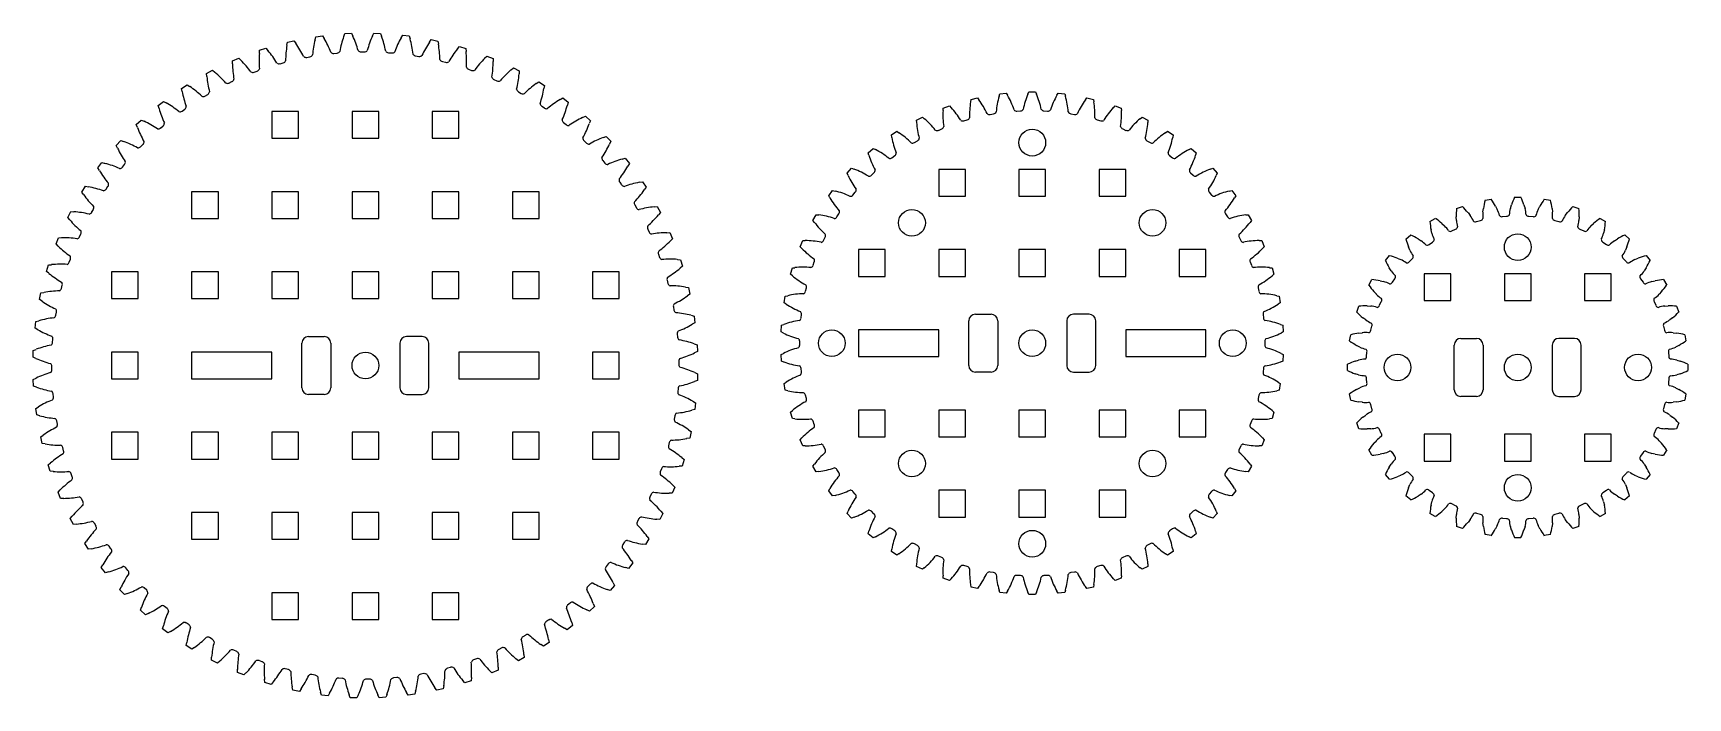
# Model space of a CAD drawing. Header units: millimetres. Extents: x 16 to 202, y 209 to 284.
import ezdxf

# ---------------------------------------------------------------- set-up
doc = ezdxf.new("R2010")
doc.units = ezdxf.units.MM
doc.layers.add('Default', color=7, linetype='Continuous')

# ---------------------------------------------------------------- blocks, each defined once
blk = doc.blocks.new('SE')
at = {"layer": 'Default', "color": 7, "linetype": 'Continuous'}
for p, q in [((189.96, 256.73), (189.96, 253.73)), ((192.96, 256.73), (189.96, 256.73)), ((192.96, 253.73), (192.96, 256.73)), ((189.96, 253.73), (192.96, 253.73))]:
    blk.add_line(p, q, dxfattribs=at)
blk = doc.blocks.new('SE1')
at = {"layer": 'Default', "color": 7, "linetype": 'Continuous'}
for p, q in [((171.96, 256.73), (171.96, 253.73)), ((174.96, 256.73), (171.96, 256.73)), ((174.96, 253.73), (174.96, 256.73)), ((171.96, 253.73), (174.96, 253.73))]:
    blk.add_line(p, q, dxfattribs=at)
blk = doc.blocks.new('SE2')
at = {"layer": 'Default', "color": 7, "linetype": 'Continuous'}
for p, q in [((180.96, 256.73), (180.96, 253.73)), ((183.96, 256.73), (180.96, 256.73)), ((183.96, 253.73), (183.96, 256.73)), ((180.96, 253.73), (183.96, 253.73))]:
    blk.add_line(p, q, dxfattribs=at)
blk = doc.blocks.new('SE3')
at = {"layer": 'Default', "color": 7, "linetype": 'Continuous'}
for p, q in [((189.96, 238.73), (189.96, 235.73)), ((192.96, 238.73), (189.96, 238.73)), ((192.96, 235.73), (192.96, 238.73)), ((189.96, 235.73), (192.96, 235.73))]:
    blk.add_line(p, q, dxfattribs=at)
blk = doc.blocks.new('SE4')
at = {"layer": 'Default', "color": 7, "linetype": 'Continuous'}
for p, q in [((171.96, 238.73), (171.96, 235.73)), ((174.96, 238.73), (171.96, 238.73)), ((174.96, 235.73), (174.96, 238.73)), ((171.96, 235.73), (174.96, 235.73))]:
    blk.add_line(p, q, dxfattribs=at)
blk = doc.blocks.new('SE5')
at = {"layer": 'Default', "color": 7, "linetype": 'Continuous'}
for p, q in [((180.96, 238.73), (180.96, 235.73)), ((183.96, 238.73), (180.96, 238.73)), ((183.96, 235.73), (183.96, 238.73)), ((180.96, 235.73), (183.96, 235.73))]:
    blk.add_line(p, q, dxfattribs=at)
blk = doc.blocks.new('SE6')
at = {"layer": 'Default', "color": 7, "linetype": 'Continuous'}
for p, q in [((117.47, 268.45), (117.47, 265.45)), ((120.47, 268.45), (117.47, 268.45)), ((120.47, 265.45), (120.47, 268.45)), ((117.47, 265.45), (120.47, 265.45))]:
    blk.add_line(p, q, dxfattribs=at)
blk = doc.blocks.new('SE7')
at = {"layer": 'Default', "color": 7, "linetype": 'Continuous'}
for p, q in [((126.47, 268.45), (126.47, 265.45)), ((129.47, 268.45), (126.47, 268.45)), ((129.47, 265.45), (129.47, 268.45)), ((126.47, 265.45), (129.47, 265.45))]:
    blk.add_line(p, q, dxfattribs=at)
blk = doc.blocks.new('SE8')
at = {"layer": 'Default', "color": 7, "linetype": 'Continuous'}
for p, q in [((135.47, 268.45), (135.47, 265.45)), ((138.47, 268.45), (135.47, 268.45)), ((138.47, 265.45), (138.47, 268.45)), ((135.47, 265.45), (138.47, 265.45))]:
    blk.add_line(p, q, dxfattribs=at)
blk = doc.blocks.new('SE9')
at = {"layer": 'Default', "color": 7, "linetype": 'Continuous'}
for p, q in [((147.47, 241.45), (144.47, 241.45)), ((144.47, 241.45), (144.47, 238.45)), ((147.47, 238.45), (147.47, 241.45)), ((144.47, 238.45), (147.47, 238.45))]:
    blk.add_line(p, q, dxfattribs=at)
blk = doc.blocks.new('SE10')
at = {"layer": 'Default', "color": 7, "linetype": 'Continuous'}
for p, q in [((147.47, 259.45), (144.47, 259.45)), ((144.47, 259.45), (144.47, 256.45)), ((147.47, 256.45), (147.47, 259.45)), ((144.47, 256.45), (147.47, 256.45))]:
    blk.add_line(p, q, dxfattribs=at)
blk = doc.blocks.new('SE11')
at = {"layer": 'Default', "color": 7, "linetype": 'Continuous'}
blk.add_line((138.47, 250.45), (138.47, 247.45), dxfattribs=at)
blk = doc.blocks.new('SE12')
at = {"layer": 'Default', "color": 7, "linetype": 'Continuous'}
for p, q in [((117.47, 259.45), (117.47, 256.45)), ((120.47, 259.45), (117.47, 259.45)), ((120.47, 256.45), (120.47, 259.45)), ((117.47, 256.45), (120.47, 256.45))]:
    blk.add_line(p, q, dxfattribs=at)
blk = doc.blocks.new('SE13')
at = {"layer": 'Default', "color": 7, "linetype": 'Continuous'}
for p, q in [((126.47, 259.45), (126.47, 256.45)), ((129.47, 259.45), (126.47, 259.45)), ((129.47, 256.45), (129.47, 259.45)), ((126.47, 256.45), (129.47, 256.45))]:
    blk.add_line(p, q, dxfattribs=at)
blk = doc.blocks.new('SE14')
at = {"layer": 'Default', "color": 7, "linetype": 'Continuous'}
for p, q in [((135.47, 259.45), (135.47, 256.45)), ((138.47, 259.45), (135.47, 259.45)), ((138.47, 256.45), (138.47, 259.45)), ((135.47, 256.45), (138.47, 256.45))]:
    blk.add_line(p, q, dxfattribs=at)
blk = doc.blocks.new('SE15')
at = {"layer": 'Default', "color": 7, "linetype": 'Continuous'}
for p, q in [((117.47, 241.45), (117.47, 238.45)), ((120.47, 241.45), (117.47, 241.45)), ((120.47, 238.45), (120.47, 241.45)), ((117.47, 238.45), (120.47, 238.45))]:
    blk.add_line(p, q, dxfattribs=at)
blk = doc.blocks.new('SE16')
at = {"layer": 'Default', "color": 7, "linetype": 'Continuous'}
for p, q in [((126.47, 241.45), (126.47, 238.45)), ((129.47, 241.45), (126.47, 241.45)), ((129.47, 238.45), (129.47, 241.45)), ((126.47, 238.45), (129.47, 238.45))]:
    blk.add_line(p, q, dxfattribs=at)
blk = doc.blocks.new('SE17')
at = {"layer": 'Default', "color": 7, "linetype": 'Continuous'}
for p, q in [((135.47, 241.45), (135.47, 238.45)), ((138.47, 241.45), (135.47, 241.45)), ((138.47, 238.45), (138.47, 241.45)), ((135.47, 238.45), (138.47, 238.45))]:
    blk.add_line(p, q, dxfattribs=at)
blk = doc.blocks.new('SE18')
at = {"layer": 'Default', "color": 7, "linetype": 'Continuous'}
for p, q in [((117.47, 232.45), (117.47, 229.45)), ((120.47, 232.45), (117.47, 232.45)), ((120.47, 229.45), (120.47, 232.45)), ((117.47, 229.45), (120.47, 229.45))]:
    blk.add_line(p, q, dxfattribs=at)
blk = doc.blocks.new('SE19')
at = {"layer": 'Default', "color": 7, "linetype": 'Continuous'}
for p, q in [((126.47, 232.45), (126.47, 229.45)), ((129.47, 232.45), (126.47, 232.45)), ((129.47, 229.45), (129.47, 232.45)), ((126.47, 229.45), (129.47, 229.45))]:
    blk.add_line(p, q, dxfattribs=at)
blk = doc.blocks.new('SE20')
at = {"layer": 'Default', "color": 7, "linetype": 'Continuous'}
for p, q in [((135.47, 232.45), (135.47, 229.45)), ((138.47, 232.45), (135.47, 232.45)), ((138.47, 229.45), (138.47, 232.45)), ((135.47, 229.45), (138.47, 229.45))]:
    blk.add_line(p, q, dxfattribs=at)
blk = doc.blocks.new('SE21')
at = {"layer": 'Default', "color": 7, "linetype": 'Continuous'}
for p, q in [((111.47, 241.45), (108.47, 241.45)), ((108.47, 241.45), (108.47, 238.45)), ((111.47, 238.45), (111.47, 241.45)), ((108.47, 238.45), (111.47, 238.45))]:
    blk.add_line(p, q, dxfattribs=at)
blk = doc.blocks.new('SE22')
at = {"layer": 'Default', "color": 7, "linetype": 'Continuous'}
for p, q in [((111.47, 259.45), (108.47, 259.45)), ((108.47, 259.45), (108.47, 256.45)), ((111.47, 256.45), (111.47, 259.45)), ((108.47, 256.45), (111.47, 256.45))]:
    blk.add_line(p, q, dxfattribs=at)
blk = doc.blocks.new('SE23')
at = {"layer": 'Default', "color": 7, "linetype": 'Continuous'}
for p, q in [((147.47, 241.45), (144.47, 241.45)), ((144.47, 241.45), (144.47, 238.45)), ((147.47, 238.45), (147.47, 241.45)), ((144.47, 238.45), (147.47, 238.45))]:
    blk.add_line(p, q, dxfattribs=at)
blk = doc.blocks.new('SE24')
at = {"layer": 'Default', "color": 7, "linetype": 'Continuous'}
for p, q in [((147.47, 259.45), (144.47, 259.45)), ((144.47, 259.45), (144.47, 256.45)), ((147.47, 256.45), (147.47, 259.45)), ((144.47, 256.45), (147.47, 256.45))]:
    blk.add_line(p, q, dxfattribs=at)
blk = doc.blocks.new('SE25')
at = {"layer": 'Default', "color": 7, "linetype": 'Continuous'}
for p, q in [((147.47, 250.45), (138.47, 250.45)), ((147.47, 247.45), (147.47, 250.45)), ((138.47, 247.45), (147.47, 247.45))]:
    blk.add_line(p, q, dxfattribs=at)
blk = doc.blocks.new('SE26')
at = {"layer": 'Default', "color": 7, "linetype": 'Continuous'}
blk.add_line((108.47, 250.45), (108.47, 247.45), dxfattribs=at)
blk = doc.blocks.new('SE27')
at = {"layer": 'Default', "color": 7, "linetype": 'Continuous'}
for p, q in [((117.47, 250.45), (108.47, 250.45)), ((117.47, 247.45), (117.47, 250.45)), ((108.47, 247.45), (117.47, 247.45))]:
    blk.add_line(p, q, dxfattribs=at)
blk = doc.blocks.new('SE28')
at = {"layer": 'Default', "color": 7, "linetype": 'Continuous'}
for p, q in [((42.62, 265.95), (42.62, 262.95)), ((45.62, 265.95), (42.62, 265.95)), ((45.62, 262.95), (45.62, 265.95)), ((42.62, 262.95), (45.62, 262.95))]:
    blk.add_line(p, q, dxfattribs=at)
blk = doc.blocks.new('SE29')
at = {"layer": 'Default', "color": 7, "linetype": 'Continuous'}
for p, q in [((72.62, 238.95), (69.62, 238.95)), ((69.62, 238.95), (69.62, 235.95)), ((72.62, 235.95), (72.62, 238.95)), ((69.62, 235.95), (72.62, 235.95))]:
    blk.add_line(p, q, dxfattribs=at)
blk = doc.blocks.new('SE30')
at = {"layer": 'Default', "color": 7, "linetype": 'Continuous'}
for p, q in [((72.62, 256.95), (69.62, 256.95)), ((69.62, 256.95), (69.62, 253.95)), ((72.62, 253.95), (72.62, 256.95)), ((69.62, 253.95), (72.62, 253.95))]:
    blk.add_line(p, q, dxfattribs=at)
blk = doc.blocks.new('SE31')
at = {"layer": 'Default', "color": 7, "linetype": 'Continuous'}
for p, q in [((42.62, 256.95), (42.62, 253.95)), ((45.62, 256.95), (42.62, 256.95)), ((45.62, 253.95), (45.62, 256.95)), ((42.62, 253.95), (45.62, 253.95))]:
    blk.add_line(p, q, dxfattribs=at)
blk = doc.blocks.new('SE32')
at = {"layer": 'Default', "color": 7, "linetype": 'Continuous'}
for p, q in [((51.62, 256.95), (51.62, 253.95)), ((54.62, 256.95), (51.62, 256.95)), ((54.62, 253.95), (54.62, 256.95)), ((51.62, 253.95), (54.62, 253.95))]:
    blk.add_line(p, q, dxfattribs=at)
blk = doc.blocks.new('SE33')
at = {"layer": 'Default', "color": 7, "linetype": 'Continuous'}
for p, q in [((60.62, 256.95), (60.62, 253.95)), ((63.62, 256.95), (60.62, 256.95)), ((63.62, 253.95), (63.62, 256.95)), ((60.62, 253.95), (63.62, 253.95))]:
    blk.add_line(p, q, dxfattribs=at)
blk = doc.blocks.new('SE34')
at = {"layer": 'Default', "color": 7, "linetype": 'Continuous'}
for p, q in [((42.62, 238.95), (42.62, 235.95)), ((45.62, 238.95), (42.62, 238.95)), ((45.62, 235.95), (45.62, 238.95)), ((42.62, 235.95), (45.62, 235.95))]:
    blk.add_line(p, q, dxfattribs=at)
blk = doc.blocks.new('SE35')
at = {"layer": 'Default', "color": 7, "linetype": 'Continuous'}
for p, q in [((51.62, 238.95), (51.62, 235.95)), ((54.62, 238.95), (51.62, 238.95)), ((54.62, 235.95), (54.62, 238.95)), ((51.62, 235.95), (54.62, 235.95))]:
    blk.add_line(p, q, dxfattribs=at)
blk = doc.blocks.new('SE36')
at = {"layer": 'Default', "color": 7, "linetype": 'Continuous'}
for p, q in [((60.62, 238.95), (60.62, 235.95)), ((63.62, 238.95), (60.62, 238.95)), ((63.62, 235.95), (63.62, 238.95)), ((60.62, 235.95), (63.62, 235.95))]:
    blk.add_line(p, q, dxfattribs=at)
blk = doc.blocks.new('SE37')
at = {"layer": 'Default', "color": 7, "linetype": 'Continuous'}
for p, q in [((42.62, 229.95), (42.62, 226.95)), ((45.62, 229.95), (42.62, 229.95)), ((45.62, 226.95), (45.62, 229.95)), ((42.62, 226.95), (45.62, 226.95))]:
    blk.add_line(p, q, dxfattribs=at)
blk = doc.blocks.new('SE38')
at = {"layer": 'Default', "color": 7, "linetype": 'Continuous'}
for p, q in [((51.62, 229.95), (51.62, 226.95)), ((54.62, 229.95), (51.62, 229.95)), ((54.62, 226.95), (54.62, 229.95)), ((51.62, 226.95), (54.62, 226.95))]:
    blk.add_line(p, q, dxfattribs=at)
blk = doc.blocks.new('SE39')
at = {"layer": 'Default', "color": 7, "linetype": 'Continuous'}
for p, q in [((60.62, 229.95), (60.62, 226.95)), ((63.62, 229.95), (60.62, 229.95)), ((63.62, 226.95), (63.62, 229.95)), ((60.62, 226.95), (63.62, 226.95))]:
    blk.add_line(p, q, dxfattribs=at)
blk = doc.blocks.new('SE40')
at = {"layer": 'Default', "color": 7, "linetype": 'Continuous'}
for p, q in [((36.62, 238.95), (33.62, 238.95)), ((33.62, 238.95), (33.62, 235.95)), ((36.62, 235.95), (36.62, 238.95)), ((33.62, 235.95), (36.62, 235.95))]:
    blk.add_line(p, q, dxfattribs=at)
blk = doc.blocks.new('SE41')
at = {"layer": 'Default', "color": 7, "linetype": 'Continuous'}
for p, q in [((36.62, 256.95), (33.62, 256.95)), ((33.62, 256.95), (33.62, 253.95)), ((36.62, 253.95), (36.62, 256.95)), ((33.62, 253.95), (36.62, 253.95))]:
    blk.add_line(p, q, dxfattribs=at)
blk = doc.blocks.new('SE42')
at = {"layer": 'Default', "color": 7, "linetype": 'Continuous'}
blk.add_line((33.62, 247.95), (33.62, 244.95), dxfattribs=at)
blk = doc.blocks.new('SE43')
at = {"layer": 'Default', "color": 7, "linetype": 'Continuous'}
for p, q in [((42.62, 247.95), (33.62, 247.95)), ((42.62, 244.95), (42.62, 247.95)), ((33.62, 244.95), (42.62, 244.95))]:
    blk.add_line(p, q, dxfattribs=at)
blk = doc.blocks.new('SE46')
at = {"layer": 'Default', "color": 7, "linetype": 'Continuous'}
for p, q in [((60.62, 274.95), (60.62, 271.95)), ((63.62, 274.95), (60.62, 274.95)), ((63.62, 271.95), (63.62, 274.95)), ((60.62, 271.95), (63.62, 271.95))]:
    blk.add_line(p, q, dxfattribs=at)
blk = doc.blocks.new('SE47')
at = {"layer": 'Default', "color": 7, "linetype": 'Continuous'}
for p, q in [((51.62, 274.95), (51.62, 271.95)), ((54.62, 274.95), (51.62, 274.95)), ((54.62, 271.95), (54.62, 274.95)), ((51.62, 271.95), (54.62, 271.95))]:
    blk.add_line(p, q, dxfattribs=at)
blk = doc.blocks.new('SE48')
at = {"layer": 'Default', "color": 7, "linetype": 'Continuous'}
for p, q in [((42.62, 274.95), (42.62, 271.95)), ((45.62, 274.95), (42.62, 274.95)), ((45.62, 271.95), (45.62, 274.95)), ((42.62, 271.95), (45.62, 271.95))]:
    blk.add_line(p, q, dxfattribs=at)
blk = doc.blocks.new('SE45')
at = {"layer": 'Default'}
for name in ['SE48', 'SE47', 'SE46']:
    blk.add_blockref(name, (0, 0), dxfattribs=at)
blk = doc.blocks.new('SE50')
at = {"layer": 'Default', "color": 7, "linetype": 'Continuous'}
for p, q in [((24.62, 256.95), (24.62, 253.95)), ((27.62, 256.95), (24.62, 256.95)), ((27.62, 253.95), (27.62, 256.95)), ((24.62, 253.95), (27.62, 253.95))]:
    blk.add_line(p, q, dxfattribs=at)
blk = doc.blocks.new('SE51')
at = {"layer": 'Default', "color": 7, "linetype": 'Continuous'}
for p, q in [((24.62, 247.95), (24.62, 244.95)), ((27.62, 247.95), (24.62, 247.95)), ((27.62, 244.95), (27.62, 247.95)), ((24.62, 244.95), (27.62, 244.95))]:
    blk.add_line(p, q, dxfattribs=at)
blk = doc.blocks.new('SE52')
at = {"layer": 'Default', "color": 7, "linetype": 'Continuous'}
for p, q in [((24.62, 238.95), (24.62, 235.95)), ((27.62, 238.95), (24.62, 238.95)), ((27.62, 235.95), (27.62, 238.95)), ((24.62, 235.95), (27.62, 235.95))]:
    blk.add_line(p, q, dxfattribs=at)
blk = doc.blocks.new('SE49')
at = {"layer": 'Default'}
for name in ['SE50', 'SE51', 'SE52']:
    blk.add_blockref(name, (0, 0), dxfattribs=at)
blk = doc.blocks.new('SE54')
at = {"layer": 'Default', "color": 7, "linetype": 'Continuous'}
for p, q in [((42.62, 220.95), (42.62, 217.95)), ((45.62, 220.95), (42.62, 220.95)), ((45.62, 217.95), (45.62, 220.95)), ((42.62, 217.95), (45.62, 217.95))]:
    blk.add_line(p, q, dxfattribs=at)
blk = doc.blocks.new('SE55')
at = {"layer": 'Default', "color": 7, "linetype": 'Continuous'}
for p, q in [((51.62, 220.95), (51.62, 217.95)), ((54.62, 220.95), (51.62, 220.95)), ((54.62, 217.95), (54.62, 220.95)), ((51.62, 217.95), (54.62, 217.95))]:
    blk.add_line(p, q, dxfattribs=at)
blk = doc.blocks.new('SE56')
at = {"layer": 'Default', "color": 7, "linetype": 'Continuous'}
for p, q in [((60.62, 220.95), (60.62, 217.95)), ((63.62, 220.95), (60.62, 220.95)), ((63.62, 217.95), (63.62, 220.95)), ((60.62, 217.95), (63.62, 217.95))]:
    blk.add_line(p, q, dxfattribs=at)
blk = doc.blocks.new('SE53')
at = {"layer": 'Default'}
for name in ['SE54', 'SE55', 'SE56']:
    blk.add_blockref(name, (0, 0), dxfattribs=at)
blk = doc.blocks.new('SE58')
at = {"layer": 'Default', "color": 7, "linetype": 'Continuous'}
for p, q in [((81.62, 238.95), (78.62, 238.95)), ((78.62, 238.95), (78.62, 235.95)), ((81.62, 235.95), (81.62, 238.95)), ((78.62, 235.95), (81.62, 235.95))]:
    blk.add_line(p, q, dxfattribs=at)
blk = doc.blocks.new('SE59')
at = {"layer": 'Default', "color": 7, "linetype": 'Continuous'}
for p, q in [((81.62, 247.95), (78.62, 247.95)), ((78.62, 247.95), (78.62, 244.95)), ((81.62, 244.95), (81.62, 247.95)), ((78.62, 244.95), (81.62, 244.95))]:
    blk.add_line(p, q, dxfattribs=at)
blk = doc.blocks.new('SE60')
at = {"layer": 'Default', "color": 7, "linetype": 'Continuous'}
for p, q in [((81.62, 256.95), (78.62, 256.95)), ((78.62, 256.95), (78.62, 253.95)), ((81.62, 253.95), (81.62, 256.95)), ((78.62, 253.95), (81.62, 253.95))]:
    blk.add_line(p, q, dxfattribs=at)
blk = doc.blocks.new('SE57')
at = {"layer": 'Default'}
for name in ['SE60', 'SE59', 'SE58']:
    blk.add_blockref(name, (0, 0), dxfattribs=at)
blk = doc.blocks.new('SE44')
at = {"layer": 'Default'}
for name in ['SE45', 'SE49', 'SE57', 'SE53']:
    blk.add_blockref(name, (0, 0), dxfattribs=at)
blk = doc.blocks.new('SE61')
at = {"layer": 'Default', "color": 7, "linetype": 'Continuous'}
for p, q in [((33.62, 265.95), (33.62, 262.95)), ((36.62, 265.95), (33.62, 265.95)), ((36.62, 262.95), (36.62, 265.95)), ((33.62, 262.95), (36.62, 262.95))]:
    blk.add_line(p, q, dxfattribs=at)
blk = doc.blocks.new('SE62')
at = {"layer": 'Default', "color": 7, "linetype": 'Continuous'}
for p, q in [((33.62, 229.95), (33.62, 226.95)), ((36.62, 229.95), (33.62, 229.95)), ((36.62, 226.95), (36.62, 229.95)), ((33.62, 226.95), (36.62, 226.95))]:
    blk.add_line(p, q, dxfattribs=at)
blk = doc.blocks.new('SE63')
at = {"layer": 'Default', "color": 7, "linetype": 'Continuous'}
for p, q in [((69.62, 265.95), (69.62, 262.95)), ((72.62, 265.95), (69.62, 265.95)), ((72.62, 262.95), (72.62, 265.95)), ((69.62, 262.95), (72.62, 262.95))]:
    blk.add_line(p, q, dxfattribs=at)
blk = doc.blocks.new('SE64')
at = {"layer": 'Default', "color": 7, "linetype": 'Continuous'}
for p, q in [((69.62, 229.95), (69.62, 226.95)), ((72.62, 229.95), (69.62, 229.95)), ((72.62, 226.95), (72.62, 229.95)), ((69.62, 226.95), (72.62, 226.95))]:
    blk.add_line(p, q, dxfattribs=at)
blk = doc.blocks.new('SE65')
at = {"layer": 'Default', "color": 7, "linetype": 'Continuous'}
for p, q in [((51.62, 265.95), (51.62, 262.95)), ((54.62, 265.95), (51.62, 265.95)), ((54.62, 262.95), (54.62, 265.95)), ((51.62, 262.95), (54.62, 262.95))]:
    blk.add_line(p, q, dxfattribs=at)
blk = doc.blocks.new('SE66')
at = {"layer": 'Default', "color": 7, "linetype": 'Continuous'}
blk.add_line((63.62, 247.95), (63.62, 244.95), dxfattribs=at)
blk = doc.blocks.new('SE67')
at = {"layer": 'Default', "color": 7, "linetype": 'Continuous'}
for p, q in [((72.62, 247.95), (63.62, 247.95)), ((72.62, 244.95), (72.62, 247.95)), ((63.62, 244.95), (72.62, 244.95))]:
    blk.add_line(p, q, dxfattribs=at)
blk = doc.blocks.new('SE68')
at = {"layer": 'Default', "color": 7, "linetype": 'Continuous'}
for p, q in [((60.62, 265.95), (60.62, 262.95)), ((63.62, 265.95), (60.62, 265.95)), ((63.62, 262.95), (63.62, 265.95)), ((60.62, 262.95), (63.62, 262.95))]:
    blk.add_line(p, q, dxfattribs=at)

msp = doc.modelspace()

# ---------------------------------------------------------------- linework, layer by layer
at = {"color": 7, "linetype": 'Continuous'}
for p, q in [((44.32, 282.37), (44.37, 282.71)), ((44.37, 282.71), (45.11, 282.88)), ((45.11, 282.88), (45.31, 282.6)), ((47.48, 283), (47.57, 283.34)), ((47.57, 283.34), (48.31, 283.44)), ((48.31, 283.44), (48.49, 283.14)), ((50.69, 283.35), (50.81, 283.68)), ((50.81, 283.68), (51.56, 283.72)), ((51.56, 283.72), (51.71, 283.41)), ((53.92, 283.42), (54.06, 283.74)), ((54.06, 283.74), (54.81, 283.71)), ((54.81, 283.71), (54.93, 283.39)), ((57.13, 283.21), (57.31, 283.52)), ((57.31, 283.52), (58.05, 283.42)), ((58.05, 283.42), (58.14, 283.09)), ((60.32, 282.72), (60.52, 283.01)), ((60.52, 283.01), (61.26, 282.85)), ((61.26, 282.85), (61.32, 282.51)), ((38.21, 280.64), (38.9, 280.94)), ((38.21, 280.3), (38.21, 280.64)), ((38.9, 280.94), (39.15, 280.69)), ((41.22, 281.47), (41.25, 281.81)), ((41.25, 281.81), (41.96, 282.04)), ((41.96, 282.04), (42.19, 281.78)), ((46.53, 281.02), (46.9, 281.09)), ((49.57, 281.46), (49.95, 281.5)), ((52.64, 281.64), (53.01, 281.64)), ((55.71, 281.54), (56.08, 281.51)), ((58.76, 281.18), (59.12, 281.12)), ((61.76, 280.56), (62.12, 280.47)), ((63.46, 281.96), (63.68, 282.23)), ((63.68, 282.23), (64.4, 282.01)), ((64.4, 282.01), (64.43, 281.66)), ((66.51, 280.92), (66.76, 281.17)), ((66.76, 281.17), (67.45, 280.89)), ((67.45, 280.89), (67.46, 280.54)), ((35.29, 279.21), (35.95, 279.57)), ((35.32, 278.87), (35.29, 279.21)), ((35.95, 279.57), (36.22, 279.35)), ((40.63, 279.35), (40.98, 279.48)), ((43.55, 280.31), (43.91, 280.41)), ((64.7, 279.68), (65.05, 279.55)), ((69.47, 279.62), (69.73, 279.85)), ((69.73, 279.85), (70.4, 279.51)), ((70.4, 279.51), (70.37, 279.16)), ((32.5, 277.53), (33.13, 277.94)), ((32.56, 277.19), (32.5, 277.53)), ((33.13, 277.94), (33.42, 277.75)), ((35.11, 276.68), (35.43, 276.87)), ((37.81, 278.14), (38.15, 278.3)), ((67.55, 278.54), (67.89, 278.39)), ((70.3, 277.16), (70.62, 276.98)), ((72.3, 278.07), (72.58, 278.27)), ((72.58, 278.27), (73.22, 277.87)), ((73.22, 277.87), (73.16, 277.53)), ((124.25, 276.65), (124.33, 276.92)), ((124.33, 276.92), (125.06, 277.01)), ((125.06, 277.01), (125.2, 276.76)), ((127.49, 276.9), (127.6, 277.15)), ((127.6, 277.15), (128.34, 277.15)), ((128.34, 277.15), (128.45, 276.9)), ((130.74, 276.76), (130.88, 277.01)), ((130.88, 277.01), (131.61, 276.92)), ((131.61, 276.92), (131.69, 276.65)), ((29.87, 275.62), (30.46, 276.08)), ((29.96, 275.29), (29.87, 275.62)), ((30.46, 276.08), (30.76, 275.91)), ((32.54, 275), (32.85, 275.21)), ((72.91, 275.55), (73.22, 275.34)), ((74.98, 276.28), (75.28, 276.46)), ((75.28, 276.46), (75.88, 276)), ((75.88, 276), (75.79, 275.67)), ((117.96, 275.05), (117.97, 275.33)), ((117.97, 275.33), (118.67, 275.58)), ((118.67, 275.58), (118.86, 275.37)), ((121.06, 276.03), (121.1, 276.31)), ((121.1, 276.31), (121.82, 276.48)), ((121.82, 276.48), (121.99, 276.25)), ((126.25, 274.99), (126.65, 275.02)), ((129.28, 275.02), (129.69, 274.99)), ((133.95, 276.25), (134.11, 276.48)), ((134.11, 276.48), (134.83, 276.31)), ((134.83, 276.31), (134.88, 276.03)), ((137.08, 275.37), (137.27, 275.58)), ((137.27, 275.58), (137.96, 275.33)), ((137.96, 275.33), (137.98, 275.05)), ((27.41, 273.48), (27.96, 273.99)), ((27.54, 273.16), (27.41, 273.48)), ((27.96, 273.99), (28.28, 273.85)), ((30.13, 273.09), (30.42, 273.34)), ((75.37, 273.71), (75.66, 273.47)), ((77.5, 274.26), (77.81, 274.41)), ((77.81, 274.41), (78.37, 273.91)), ((78.37, 273.91), (78.25, 273.58)), ((114.98, 273.99), (115.64, 274.32)), ((115, 273.71), (114.98, 273.99)), ((115.64, 274.32), (115.85, 274.14)), ((120.29, 273.89), (120.67, 274.01)), ((123.24, 274.62), (123.63, 274.69)), ((132.3, 274.69), (132.7, 274.62)), ((135.26, 274.01), (135.65, 273.89)), ((140.08, 274.14), (140.3, 274.32)), ((140.3, 274.32), (140.96, 273.99)), ((140.96, 273.99), (140.94, 273.71)), ((25.16, 271.14), (25.66, 271.7)), ((25.66, 271.7), (25.99, 271.58)), ((27.9, 270.99), (28.16, 271.26)), ((77.66, 271.67), (77.93, 271.41)), ((79.83, 272.03), (80.15, 272.15)), ((80.15, 272.15), (80.67, 271.6)), ((80.67, 271.6), (80.52, 271.29)), ((112.16, 272.31), (112.78, 272.72)), ((112.21, 272.04), (112.16, 272.31)), ((112.78, 272.72), (113.01, 272.56)), ((114.74, 271.45), (115.09, 271.65)), ((117.45, 272.83), (117.81, 272.99)), ((138.12, 272.99), (138.49, 272.83)), ((140.84, 271.65), (141.19, 271.45)), ((142.93, 272.56), (143.16, 272.72)), ((143.16, 272.72), (143.78, 272.31)), ((143.78, 272.31), (143.73, 272.04)), ((25.31, 270.83), (25.16, 271.14)), ((79.77, 269.43), (80.01, 269.15)), ((81.96, 269.61), (82.29, 269.7)), ((82.29, 269.7), (82.75, 269.11)), ((109.55, 270.32), (110.12, 270.79)), ((109.64, 270.05), (109.55, 270.32)), ((110.12, 270.79), (110.37, 270.67)), ((112.22, 269.76), (112.54, 270)), ((143.39, 270), (143.72, 269.76)), ((145.57, 270.67), (145.82, 270.79)), ((145.82, 270.79), (146.38, 270.32)), ((146.38, 270.32), (146.3, 270.05)), ((23.11, 268.61), (23.56, 269.21)), ((23.29, 268.31), (23.11, 268.61)), ((23.56, 269.21), (23.9, 269.12)), ((25.85, 268.7), (26.09, 268.99)), ((82.75, 269.11), (82.58, 268.8)), ((107.2, 268.04), (107.7, 268.57)), ((107.31, 267.78), (107.2, 268.04)), ((107.7, 268.57), (107.97, 268.48)), ((109.91, 267.79), (110.2, 268.07)), ((145.73, 268.07), (146.03, 267.79)), ((147.97, 268.48), (148.23, 268.57)), ((148.23, 268.57), (148.74, 268.04)), ((148.74, 268.04), (148.63, 267.78)), ((21.29, 265.91), (21.69, 266.55)), ((21.49, 265.63), (21.29, 265.91)), ((21.69, 266.55), (22.03, 266.49)), ((24.02, 266.24), (24.23, 266.55)), ((81.67, 267.02), (81.88, 266.72)), ((83.86, 267), (84.21, 267.07)), ((84.21, 267.07), (84.62, 266.44)), ((84.62, 266.44), (84.42, 266.15)), ((105.12, 265.5), (105.56, 266.09)), ((105.56, 266.09), (105.84, 266.02)), ((107.84, 265.57), (108.1, 265.88)), ((147.83, 265.88), (148.09, 265.57)), ((150.1, 266.02), (150.37, 266.09)), ((150.37, 266.09), (150.81, 265.5)), ((22.4, 263.63), (22.59, 263.95)), ((83.35, 264.46), (83.54, 264.14)), ((85.54, 264.25), (85.88, 264.28)), ((85.88, 264.28), (86.24, 263.62)), ((105.26, 265.25), (105.12, 265.5)), ((150.81, 265.5), (150.67, 265.25)), ((175.59, 264.06), (176.26, 264.3)), ((178.55, 263.67), (178.6, 264.07)), ((178.79, 264.98), (179.49, 265.1)), ((179.98, 264.31), (180.16, 263.95)), ((181.64, 264.08), (181.75, 264.47)), ((182.1, 265.33), (182.81, 265.33)), ((183.16, 264.47), (183.28, 264.08)), ((184.75, 263.95), (184.93, 264.31)), ((185.43, 265.1), (186.12, 264.98)), ((186.32, 264.07), (186.36, 263.67)), ((188.66, 264.3), (189.32, 264.06)), ((19.72, 263.06), (20.06, 263.73)), ((19.94, 262.8), (19.72, 263.06)), ((20.06, 263.73), (20.41, 263.7)), ((86.24, 263.62), (86.02, 263.35)), ((103.36, 262.73), (103.72, 263.37)), ((103.52, 262.51), (103.36, 262.73)), ((103.72, 263.37), (104, 263.34)), ((106.05, 263.12), (106.27, 263.46)), ((149.66, 263.46), (149.88, 263.12)), ((151.93, 263.34), (152.21, 263.37)), ((152.21, 263.37), (152.58, 262.73)), ((152.58, 262.73), (152.41, 262.51)), ((172.6, 262.59), (173.21, 262.95)), ((173.95, 262.38), (174.24, 262.1)), ((175.58, 262.73), (175.56, 263.13)), ((176.88, 263.61), (177.12, 263.29)), ((177.83, 262.6), (178.29, 262.72)), ((180.74, 263.15), (181.21, 263.19)), ((183.7, 263.19), (184.18, 263.15)), ((186.63, 262.72), (187.09, 262.6)), ((187.8, 263.29), (188.04, 263.61)), ((189.36, 263.13), (189.33, 262.73)), ((190.68, 262.1), (190.97, 262.38)), ((191.7, 262.95), (192.31, 262.59)), ((18.4, 260.09), (18.68, 260.78)), ((18.65, 259.84), (18.4, 260.09)), ((18.68, 260.78), (19.03, 260.79)), ((21.02, 260.88), (21.18, 261.22)), ((84.81, 261.75), (84.97, 261.42)), ((86.97, 261.35), (87.31, 261.36)), ((87.31, 261.36), (87.61, 260.66)), ((87.61, 260.66), (87.36, 260.42)), ((101.92, 259.78), (102.21, 260.46)), ((102.21, 260.46), (102.49, 260.46)), ((104.55, 260.48), (104.73, 260.84)), ((151.2, 260.84), (151.38, 260.48)), ((153.44, 260.46), (153.72, 260.46)), ((153.72, 260.46), (154.01, 259.78)), ((169.91, 260.63), (170.45, 261.09)), ((171.27, 260.65), (171.61, 260.43)), ((172.51, 260.02), (172.9, 260.3)), ((172.82, 261.28), (172.73, 261.67)), ((175.05, 261.54), (175.49, 261.74)), ((189.43, 261.74), (189.86, 261.54)), ((192.02, 260.3), (192.41, 260.02)), ((192.19, 261.67), (192.09, 261.28)), ((193.31, 260.43), (193.64, 260.65)), ((194.47, 261.09), (195.01, 260.63)), ((19.89, 258.03), (20.01, 258.38)), ((86.02, 258.93), (86.15, 258.58)), ((88.14, 258.35), (88.48, 258.32)), ((88.48, 258.32), (88.72, 257.6)), ((102.11, 259.58), (101.92, 259.78)), ((154.01, 259.78), (153.82, 259.58)), ((167.6, 258.24), (168.05, 258.78)), ((168.94, 258.49), (169.31, 258.33)), ((170.35, 259.38), (170.19, 259.75)), ((170.26, 258.09), (170.6, 258.42)), ((194.32, 258.42), (194.65, 258.09)), ((194.72, 259.75), (194.56, 259.38)), ((195.61, 258.33), (195.98, 258.49)), ((196.86, 258.78), (197.32, 258.24)), ((17.34, 257.01), (17.56, 257.73)), ((17.61, 256.79), (17.34, 257.01)), ((17.56, 257.73), (17.91, 257.76)), ((88.72, 257.6), (88.45, 257.38)), ((100.84, 256.68), (101.05, 257.39)), ((101.06, 256.5), (100.84, 256.68)), ((101.05, 257.39), (101.33, 257.42)), ((103.37, 257.69), (103.51, 258.06)), ((152.43, 258.06), (152.56, 257.69)), ((154.61, 257.42), (154.88, 257.39)), ((154.88, 257.39), (155.1, 256.68)), ((155.1, 256.68), (154.88, 256.5)), ((168.25, 257.08), (168.03, 257.41)), ((196.88, 257.41), (196.66, 257.08)), ((16.56, 253.85), (16.71, 254.59)), ((16.71, 254.59), (17.05, 254.65)), ((19.01, 255.09), (19.1, 255.45)), ((86.98, 256.02), (87.08, 255.66)), ((89.04, 255.25), (89.38, 255.19)), ((89.55, 254.46), (89.27, 254.26)), ((89.38, 255.19), (89.55, 254.46)), ((102.52, 254.77), (102.62, 255.16)), ((153.32, 255.16), (153.41, 254.77)), ((165.74, 255.47), (166.09, 256.08)), ((166.59, 254.45), (166.31, 254.74)), ((167.01, 255.96), (167.4, 255.86)), ((168.39, 255.79), (168.66, 256.18)), ((196.25, 256.18), (196.53, 255.79)), ((197.51, 255.86), (197.9, 255.96)), ((198.61, 254.74), (198.33, 254.45)), ((198.82, 256.08), (199.18, 255.47)), ((16.84, 253.65), (16.56, 253.85)), ((87.69, 253.03), (87.76, 252.66)), ((100.13, 253.48), (100.25, 254.21)), ((100.36, 253.33), (100.13, 253.48)), ((100.25, 254.21), (100.53, 254.27)), ((155.41, 254.27), (155.68, 254.21)), ((155.81, 253.48), (155.58, 253.33)), ((155.68, 254.21), (155.81, 253.48)), ((164.39, 252.43), (164.63, 253.09)), ((165.56, 253.13), (165.96, 253.1)), ((166.94, 253.2), (167.14, 253.63)), ((197.77, 253.63), (197.97, 253.2)), ((198.96, 253.1), (199.36, 253.13)), ((200.29, 253.09), (200.53, 252.43)), ((16.05, 250.63), (16.14, 251.38)), ((16.14, 251.38), (16.48, 251.47)), ((18.38, 252.08), (18.44, 252.45)), ((89.67, 252.08), (90.01, 252)), ((90.11, 251.25), (89.81, 251.08)), ((90.01, 252), (90.11, 251.25)), ((99.79, 250.22), (99.83, 250.96)), ((99.83, 250.96), (100.09, 251.05)), ((102.02, 251.78), (102.07, 252.18)), ((153.87, 252.18), (153.92, 251.78)), ((155.84, 251.05), (156.11, 250.96)), ((156.11, 250.96), (156.15, 250.22)), ((165.4, 251.57), (165.08, 251.81)), ((165.97, 250.4), (166.09, 250.86)), ((198.83, 250.86), (198.95, 250.4)), ((199.84, 251.81), (199.52, 251.57)), ((16.35, 250.46), (16.05, 250.63)), ((18.02, 249.04), (18.05, 249.41)), ((88.13, 249.99), (88.17, 249.62)), ((100.04, 250.09), (99.79, 250.22)), ((101.87, 248.75), (101.87, 249.15)), ((154.07, 249.15), (154.07, 248.75)), ((156.15, 250.22), (155.9, 250.09)), ((163.59, 249.2), (163.71, 249.89)), ((164.62, 250.09), (165.02, 250.13)), ((199.9, 250.13), (200.3, 250.09)), ((201.21, 249.89), (201.33, 249.2)), ((15.83, 247.39), (15.85, 248.14)), ((16.14, 247.24), (15.83, 247.39)), ((15.85, 248.14), (16.18, 248.26)), ((90.02, 248.88), (90.35, 248.76)), ((90.39, 248.01), (90.08, 247.86)), ((90.35, 248.76), (90.39, 248.01)), ((99.79, 247.67), (100.04, 247.8)), ((99.83, 246.94), (99.79, 247.67)), ((155.9, 247.8), (156.15, 247.67)), ((156.15, 247.67), (156.11, 246.94)), ((164.22, 246.93), (164.6, 247.05)), ((164.73, 248.52), (164.37, 248.7)), ((165.49, 247.47), (165.53, 247.95)), ((199.38, 247.95), (199.42, 247.47)), ((200.54, 248.7), (200.18, 248.52)), ((200.31, 247.05), (200.7, 246.93)), ((17.93, 245.97), (17.93, 246.34)), ((88.31, 246.93), (88.31, 246.55)), ((90.09, 245.65), (90.41, 245.51)), ((90.41, 245.51), (90.38, 244.76)), ((100.09, 246.84), (99.83, 246.94)), ((102.07, 245.72), (102.02, 246.12)), ((153.92, 246.12), (153.87, 245.72)), ((156.11, 246.94), (155.84, 246.84)), ((163.36, 245.87), (163.36, 246.58)), ((164.6, 245.41), (164.22, 245.52)), ((200.7, 245.52), (200.31, 245.41)), ((201.56, 246.58), (201.56, 245.87)), ((15.85, 244.89), (16.16, 245.03)), ((15.89, 244.13), (15.85, 244.89)), ((16.21, 244.02), (15.89, 244.13)), ((88.21, 243.86), (88.19, 243.49)), ((90.38, 244.76), (90.06, 244.64)), ((100.13, 244.41), (100.36, 244.57)), ((100.25, 243.69), (100.13, 244.41)), ((100.53, 243.62), (100.25, 243.69)), ((155.68, 243.69), (155.41, 243.62)), ((155.58, 244.57), (155.81, 244.41)), ((155.81, 244.41), (155.68, 243.69)), ((164.37, 243.75), (164.73, 243.93)), ((165.53, 244.51), (165.49, 244.98)), ((199.42, 244.98), (199.38, 244.51)), ((200.18, 243.93), (200.54, 243.75)), ((16.13, 241.64), (16.43, 241.82)), ((16.23, 240.9), (16.13, 241.64)), ((18.11, 242.9), (18.07, 243.27)), ((90.09, 241.51), (89.76, 241.42)), ((89.88, 242.43), (90.19, 242.26)), ((90.19, 242.26), (90.09, 241.51)), ((102.62, 242.73), (102.52, 243.12)), ((153.41, 243.12), (153.32, 242.73)), ((163.71, 242.56), (163.59, 243.26)), ((165.02, 242.32), (164.62, 242.37)), ((166.09, 241.6), (165.97, 242.06)), ((198.95, 242.06), (198.83, 241.6)), ((200.3, 242.37), (199.9, 242.32)), ((201.33, 243.26), (201.21, 242.56)), ((16.57, 240.81), (16.23, 240.9)), ((18.55, 239.86), (18.48, 240.23)), ((87.86, 240.81), (87.79, 240.44)), ((100.84, 241.21), (101.06, 241.39)), ((101.05, 240.5), (100.84, 241.21)), ((101.33, 240.47), (101.05, 240.5)), ((103.51, 239.83), (103.37, 240.21)), ((152.56, 240.21), (152.43, 239.83)), ((154.88, 240.5), (154.61, 240.47)), ((154.88, 241.39), (155.1, 241.21)), ((155.1, 241.21), (154.88, 240.5)), ((164.63, 239.36), (164.39, 240.03)), ((165.08, 240.65), (165.4, 240.89)), ((199.52, 240.89), (199.84, 240.65)), ((200.53, 240.03), (200.29, 239.36)), ((16.69, 238.44), (16.97, 238.64)), ((16.85, 237.7), (16.69, 238.44)), ((87.23, 237.8), (87.14, 237.44)), ((89.52, 238.31), (89.18, 238.25)), ((89.39, 239.24), (89.68, 239.05)), ((89.68, 239.05), (89.52, 238.31)), ((101.92, 238.11), (102.11, 238.32)), ((102.21, 237.44), (101.92, 238.11)), ((154.01, 238.11), (153.72, 237.44)), ((153.82, 238.32), (154.01, 238.11)), ((165.96, 239.35), (165.56, 239.33)), ((166.31, 237.72), (166.59, 238.01)), ((167.14, 238.82), (166.94, 239.26)), ((197.97, 239.26), (197.77, 238.82)), ((198.33, 238.01), (198.61, 237.72)), ((199.36, 239.33), (198.96, 239.35)), ((17.2, 237.65), (16.85, 237.7)), ((19.25, 236.88), (19.15, 237.24)), ((88.63, 236.11), (88.9, 235.89)), ((88.9, 235.89), (88.68, 235.17)), ((102.49, 237.44), (102.21, 237.44)), ((104.73, 237.05), (104.55, 237.41)), ((151.38, 237.41), (151.2, 237.05)), ((153.72, 237.44), (153.44, 237.44)), ((166.09, 236.37), (165.74, 236.98)), ((167.4, 236.59), (167.01, 236.5)), ((168.66, 236.28), (168.39, 236.67)), ((196.53, 236.67), (196.25, 236.28)), ((197.9, 236.5), (197.51, 236.59)), ((199.18, 236.98), (198.82, 236.37)), ((17.52, 235.29), (17.79, 235.52)), ((17.75, 234.58), (17.52, 235.29)), ((18.1, 234.55), (17.75, 234.58)), ((20.22, 233.96), (20.09, 234.31)), ((86.35, 234.86), (86.22, 234.51)), ((88.68, 235.17), (88.33, 235.14)), ((103.36, 235.16), (103.52, 235.39)), ((103.72, 234.53), (103.36, 235.16)), ((104, 234.56), (103.72, 234.53)), ((106.27, 234.44), (106.05, 234.77)), ((149.88, 234.77), (149.66, 234.44)), ((152.21, 234.53), (151.93, 234.56)), ((152.58, 235.16), (152.21, 234.53)), ((152.41, 235.39), (152.58, 235.16)), ((168.05, 233.68), (167.6, 234.22)), ((168.03, 235.04), (168.25, 235.38)), ((169.31, 234.12), (168.94, 233.96)), ((170.6, 234.03), (170.26, 234.37)), ((194.65, 234.37), (194.32, 234.03)), ((195.98, 233.96), (195.61, 234.12)), ((196.66, 235.38), (196.88, 235.04)), ((197.32, 234.22), (196.86, 233.68)), ((18.63, 232.23), (18.87, 232.48)), ((18.92, 231.54), (18.63, 232.23)), ((87.84, 232.81), (87.56, 232.11)), ((87.59, 233.05), (87.84, 232.81)), ((105.12, 232.4), (105.26, 232.64)), ((105.56, 231.81), (105.12, 232.4)), ((108.1, 232.02), (107.84, 232.32)), ((148.09, 232.32), (147.83, 232.02)), ((150.81, 232.4), (150.37, 231.81)), ((150.67, 232.64), (150.81, 232.4)), ((170.19, 232.71), (170.35, 233.08)), ((172.9, 232.16), (172.51, 232.43)), ((192.41, 232.43), (192.02, 232.16)), ((194.56, 233.08), (194.72, 232.71)), ((19.27, 231.54), (18.92, 231.54)), ((21.43, 231.14), (21.27, 231.48)), ((85.21, 232.01), (85.06, 231.67)), ((87.56, 232.11), (87.21, 232.11)), ((105.84, 231.87), (105.56, 231.81)), ((150.37, 231.81), (150.1, 231.87)), ((170.45, 231.37), (169.91, 231.82)), ((171.61, 232.02), (171.27, 231.8)), ((172.73, 230.78), (172.82, 231.17)), ((174.24, 230.36), (173.95, 230.08)), ((175.49, 230.71), (175.05, 230.91)), ((189.86, 230.91), (189.43, 230.71)), ((190.97, 230.08), (190.68, 230.36)), ((192.09, 231.17), (192.19, 230.78)), ((193.64, 231.8), (193.31, 232.02)), ((195.01, 231.82), (194.47, 231.37)), ((20, 229.28), (20.22, 229.55)), ((20.35, 228.62), (20, 229.28)), ((20.7, 228.65), (20.35, 228.62)), ((22.89, 228.44), (22.7, 228.76)), ((83.83, 229.27), (83.65, 228.94)), ((86.18, 229.17), (85.83, 229.19)), ((86.52, 229.84), (86.18, 229.17)), ((86.29, 230.1), (86.52, 229.84)), ((107.2, 229.86), (107.31, 230.12)), ((107.7, 229.32), (107.2, 229.86)), ((107.97, 229.42), (107.7, 229.32)), ((110.2, 229.82), (109.91, 230.1)), ((146.03, 230.1), (145.73, 229.82)), ((148.23, 229.32), (147.97, 229.42)), ((148.74, 229.86), (148.23, 229.32)), ((148.63, 230.12), (148.74, 229.86)), ((173.21, 229.51), (172.6, 229.86)), ((175.56, 229.33), (175.58, 229.73)), ((177.12, 229.17), (176.88, 228.85)), ((178.29, 229.74), (177.83, 229.86)), ((178.6, 228.39), (178.55, 228.79)), ((180.16, 228.5), (179.98, 228.14)), ((181.21, 229.26), (180.74, 229.3)), ((184.18, 229.3), (183.7, 229.26)), ((184.93, 228.14), (184.75, 228.5)), ((186.36, 228.79), (186.32, 228.39)), ((187.09, 229.86), (186.63, 229.74)), ((188.04, 228.85), (187.8, 229.17)), ((189.33, 229.73), (189.36, 229.33)), ((192.31, 229.86), (191.7, 229.51)), ((21.62, 226.46), (21.82, 226.74)), ((82.22, 226.66), (82.01, 226.35)), ((84.94, 226.99), (84.55, 226.35)), ((84.74, 227.27), (84.94, 226.99)), ((109.55, 227.58), (109.64, 227.85)), ((110.12, 227.1), (109.55, 227.58)), ((110.37, 227.23), (110.12, 227.1)), ((112.54, 227.89), (112.22, 228.13)), ((143.72, 228.13), (143.39, 227.89)), ((145.82, 227.1), (145.57, 227.23)), ((146.38, 227.58), (145.82, 227.1)), ((146.3, 227.85), (146.38, 227.58)), ((176.26, 228.16), (175.59, 228.4)), ((179.49, 227.36), (178.79, 227.48)), ((181.75, 227.99), (181.64, 228.37)), ((182.81, 227.13), (182.1, 227.13)), ((183.28, 228.37), (183.16, 227.99)), ((186.12, 227.48), (185.43, 227.36)), ((189.32, 228.4), (188.66, 228.16)), ((22.03, 225.83), (21.62, 226.46)), ((22.37, 225.89), (22.03, 225.83)), ((24.57, 225.87), (24.35, 226.18)), ((84.55, 226.35), (84.2, 226.41)), ((112.16, 225.58), (112.21, 225.86)), ((112.78, 225.18), (112.16, 225.58)), ((113.01, 225.33), (112.78, 225.18)), ((115.09, 226.24), (114.74, 226.44)), ((117.81, 224.9), (117.45, 225.06)), ((138.49, 225.06), (138.12, 224.9)), ((141.19, 226.44), (140.84, 226.24)), ((143.16, 225.18), (142.93, 225.33)), ((143.78, 225.58), (143.16, 225.18)), ((143.73, 225.86), (143.78, 225.58)), ((23.48, 223.79), (23.66, 224.09)), ((23.95, 223.2), (23.48, 223.79)), ((24.28, 223.29), (23.95, 223.2)), ((26.47, 223.46), (26.23, 223.75)), ((80.38, 224.2), (80.15, 223.91)), ((82.67, 223.69), (82.34, 223.78)), ((83.13, 224.29), (82.67, 223.69)), ((82.95, 224.59), (83.13, 224.29)), ((114.98, 223.91), (115, 224.19)), ((115.64, 223.58), (114.98, 223.91)), ((115.85, 223.76), (115.64, 223.58)), ((120.67, 223.89), (120.29, 224)), ((123.63, 223.21), (123.24, 223.28)), ((126.65, 222.88), (126.25, 222.9)), ((129.69, 222.9), (129.28, 222.88)), ((132.7, 223.28), (132.3, 223.21)), ((135.65, 224), (135.26, 223.89)), ((140.3, 223.58), (140.08, 223.76)), ((140.96, 223.91), (140.3, 223.58)), ((140.94, 224.19), (140.96, 223.91)), ((25.57, 221.29), (25.72, 221.61)), ((26.08, 220.74), (25.57, 221.29)), ((28.58, 221.23), (28.31, 221.49)), ((78.34, 221.91), (78.08, 221.64)), ((80.58, 221.2), (80.25, 221.31)), ((81.08, 221.76), (80.58, 221.2)), ((80.93, 222.07), (81.08, 221.76)), ((117.97, 222.57), (117.96, 222.85)), ((118.67, 222.32), (117.97, 222.57)), ((118.86, 222.52), (118.67, 222.32)), ((121.1, 221.59), (121.06, 221.86)), ((121.82, 221.42), (121.1, 221.59)), ((121.99, 221.64), (121.82, 221.42)), ((124.33, 220.97), (124.25, 221.24)), ((125.2, 221.13), (125.06, 220.89)), ((130.88, 220.89), (130.74, 221.13)), ((131.69, 221.24), (131.61, 220.97)), ((134.11, 221.42), (133.95, 221.64)), ((134.83, 221.59), (134.11, 221.42)), ((134.88, 221.86), (134.83, 221.59)), ((137.27, 222.32), (137.08, 222.52)), ((137.96, 222.57), (137.27, 222.32)), ((137.98, 222.85), (137.96, 222.57)), ((26.41, 220.87), (26.08, 220.74)), ((27.87, 218.99), (27.99, 219.32)), ((30.87, 219.18), (30.58, 219.42)), ((76.11, 219.8), (75.82, 219.56)), ((78.82, 219.41), (78.27, 218.9)), ((78.7, 219.74), (78.82, 219.41)), ((125.06, 220.89), (124.33, 220.97)), ((127.6, 220.74), (127.49, 221)), ((128.34, 220.74), (127.6, 220.74)), ((128.45, 221), (128.34, 220.74)), ((131.61, 220.97), (130.88, 220.89)), ((28.43, 218.48), (27.87, 218.99)), ((28.74, 218.63), (28.43, 218.48)), ((33.33, 217.35), (33.02, 217.56)), ((73.7, 217.9), (73.39, 217.68)), ((76.28, 217.61), (76.37, 217.28)), ((78.27, 218.9), (77.96, 219.05)), ((30.36, 216.89), (30.45, 217.23)), ((30.96, 216.44), (30.36, 216.89)), ((31.26, 216.62), (30.96, 216.44)), ((35.94, 215.73), (35.62, 215.92)), ((71.13, 216.21), (70.81, 216.02)), ((73.67, 215.7), (73.74, 215.36)), ((75.78, 216.81), (75.47, 216.99)), ((76.37, 217.28), (75.78, 216.81)), ((33.02, 215.02), (33.08, 215.36)), ((33.66, 214.62), (33.02, 215.02)), ((33.94, 214.82), (33.66, 214.62)), ((35.84, 213.39), (35.86, 213.73)), ((38.68, 214.35), (38.34, 214.51)), ((68.43, 214.76), (68.09, 214.6)), ((70.95, 213.68), (70.29, 213.33)), ((70.92, 214.03), (70.95, 213.68)), ((73.11, 214.95), (72.82, 215.15)), ((73.74, 215.36), (73.11, 214.95)), ((36.51, 213.05), (35.84, 213.39)), ((36.77, 213.27), (36.51, 213.05)), ((38.78, 212.01), (38.78, 212.36)), ((39.48, 211.73), (38.78, 212.01)), ((39.72, 211.97), (39.48, 211.73)), ((41.54, 213.22), (41.18, 213.34)), ((44.48, 212.33), (44.11, 212.43)), ((47.48, 211.71), (47.11, 211.77)), ((59.7, 211.88), (59.33, 211.81)), ((62.69, 212.58), (62.33, 212.48)), ((65.61, 213.55), (65.26, 213.42)), ((67.33, 211.96), (67.09, 212.2)), ((68.03, 212.25), (67.33, 211.96)), ((68.02, 212.6), (68.03, 212.25)), ((70.29, 213.33), (70.02, 213.55)), ((41.84, 210.89), (41.81, 211.24)), ((42.56, 210.67), (41.84, 210.89)), ((42.78, 210.94), (42.56, 210.67)), ((44.98, 210.04), (44.92, 210.38)), ((45.72, 209.89), (44.98, 210.04)), ((45.91, 210.17), (45.72, 209.89)), ((50.53, 211.35), (50.16, 211.38)), ((53.6, 211.26), (53.23, 211.26)), ((56.66, 211.44), (56.29, 211.4)), ((58.76, 209.9), (58.67, 209.56)), ((61.13, 210.01), (60.93, 210.3)), ((61.86, 210.18), (61.13, 210.01)), ((61.92, 210.53), (61.86, 210.18)), ((64.27, 210.85), (64.05, 211.12)), ((64.99, 211.08), (64.27, 210.85)), ((65.02, 211.43), (64.99, 211.08)), ((48.19, 209.47), (48.09, 209.81)), ((48.93, 209.38), (48.19, 209.47)), ((49.1, 209.68), (48.93, 209.38)), ((51.43, 209.18), (51.31, 209.51)), ((52.18, 209.16), (51.43, 209.18)), ((52.32, 209.47), (52.18, 209.16)), ((54.68, 209.18), (54.53, 209.49)), ((55.43, 209.22), (54.68, 209.18)), ((55.55, 209.54), (55.43, 209.22)), ((57.92, 209.45), (57.75, 209.75)), ((58.67, 209.56), (57.92, 209.45))]:
    msp.add_line(p, q, dxfattribs=at)
for centre in [(127.97, 271.45), (114.47, 262.45), (141.47, 262.45), (182.46, 259.73), (105.47, 248.95), (127.97, 248.95), (150.47, 248.95), (53.12, 246.45), (168.96, 246.23), (182.46, 246.23), (195.96, 246.23), (114.47, 235.45), (141.47, 235.45), (182.46, 232.73), (127.97, 226.45)]:
    msp.add_circle(centre, 1.5, dxfattribs=at)
for centre, radius, start, end in [((55.06, 280.6), 10.89, 170.6617, 179.7666), ((36.42, 276.31), 10.89, 26.19, 35.2948), ((58.03, 280.3), 10.89, 165.6617, 174.7666), ((39.09, 277.65), 10.89, 21.19, 30.2948), ((60.96, 279.75), 10.89, 160.6617, 169.7666), ((41.86, 278.75), 10.89, 16.19, 25.2948), ((63.84, 278.94), 10.89, 155.6617, 164.7666), ((44.72, 279.61), 10.89, 11.19, 20.2948), ((66.63, 277.88), 10.89, 150.6617, 159.7666), ((47.64, 280.22), 10.89, 6.19, 15.2948), ((69.32, 276.58), 10.89, 145.6617, 154.7666), ((50.6, 280.57), 10.89, 1.19, 10.2948), ((31.49, 272.95), 10.89, 36.19, 45.2948), ((52.08, 280.64), 10.89, 175.6617, 184.7666), ((33.88, 274.74), 10.89, 31.19, 40.2948), ((43.81, 280.79), 0.391, 284.4289, 338.4289), ((46.46, 281.4), 0.391, 227.5276, 281.5276), ((46.84, 281.47), 0.391, 279.4289, 333.4289), ((49.53, 281.85), 0.391, 222.5276, 276.5276), ((49.92, 281.89), 0.391, 274.4289, 328.4289), ((52.63, 282.03), 0.391, 217.5276, 271.5276), ((53.02, 282.03), 0.391, 269.4289, 323.4289), ((55.73, 281.93), 0.391, 212.5276, 266.5276), ((56.12, 281.9), 0.391, 264.4289, 318.4289), ((58.81, 281.57), 0.391, 207.5276, 261.5276), ((59.2, 281.51), 0.391, 259.4289, 313.4289), ((61.85, 280.94), 0.391, 202.5276, 256.5276), ((62.23, 280.84), 0.391, 254.4289, 308.4289), ((71.88, 275.06), 10.89, 140.6617, 149.7666), ((53.59, 280.66), 10.89, 356.19, 5.2948), ((74.3, 273.31), 10.89, 135.6617, 144.7666), ((56.57, 280.48), 10.89, 351.19, 0.2948), ((46.16, 279.94), 10.89, 185.6617, 194.7666), ((29.26, 270.97), 10.89, 41.19, 50.2948), ((49.1, 280.42), 10.89, 180.6617, 189.7666), ((40.49, 279.71), 0.391, 237.5276, 291.5276), ((40.85, 279.85), 0.391, 289.4289, 343.4289), ((43.44, 280.69), 0.391, 232.5276, 286.5276), ((64.83, 280.05), 0.391, 197.5276, 251.5276), ((65.19, 279.92), 0.391, 249.4289, 303.4289), ((67.71, 278.9), 0.391, 192.5276, 246.5276), ((76.56, 271.36), 10.89, 130.6617, 139.7666), ((59.52, 280.05), 10.89, 346.19, 355.2948), ((43.26, 279.21), 10.89, 190.6617, 199.7666), ((27.22, 268.8), 10.89, 46.19, 55.2948), ((35.24, 277.21), 0.391, 299.4289, 353.4289), ((37.64, 278.49), 0.391, 242.5276, 296.5276), ((37.99, 278.65), 0.391, 294.4289, 348.4289), ((68.06, 278.74), 0.391, 244.4289, 298.4289), ((70.48, 277.51), 0.391, 187.5276, 241.5276), ((70.82, 277.31), 0.391, 239.4289, 293.4289), ((78.64, 269.22), 10.89, 125.6617, 134.7666), ((62.43, 279.37), 10.89, 341.19, 350.2948), ((117.93, 272.58), 8.39, 17.6949, 29.93), ((135.19, 273.58), 8.39, 156.7367, 168.9717), ((120.74, 273.58), 8.39, 11.0283, 23.2633), ((138.01, 272.58), 8.39, 150.07, 162.3051), ((40.45, 278.22), 10.89, 195.6617, 204.7666), ((25.37, 266.45), 10.89, 51.19, 60.2948), ((32.31, 275.31), 0.391, 252.5276, 306.5276), ((32.63, 275.54), 0.391, 304.4289, 358.4289), ((34.9, 277.01), 0.391, 247.5276, 301.5276), ((73.12, 275.87), 0.391, 182.5276, 236.5276), ((73.44, 275.65), 0.391, 234.4289, 288.4289), ((80.53, 266.91), 10.89, 120.6617, 129.7666), ((65.26, 278.43), 10.89, 336.19, 345.2948), ((126.33, 274.57), 8.39, 176.7367, 188.9717), ((112.75, 269.63), 8.39, 31.0283, 43.2633), ((129.32, 274.59), 8.39, 170.07, 182.3051), ((115.25, 271.25), 8.39, 24.3616, 36.5966), ((123.57, 275.07), 0.391, 278.706, 332.706), ((132.29, 274.26), 8.39, 163.4034, 175.6384), ((126.22, 275.38), 0.391, 220.6274, 274.6274), ((126.64, 275.41), 0.391, 272.0393, 326.0393), ((129.3, 275.41), 0.391, 213.9607, 267.9607), ((129.72, 275.38), 0.391, 265.3726, 319.3726), ((123.65, 274.26), 8.39, 4.3616, 16.5966), ((132.36, 275.07), 0.391, 207.294, 261.294), ((140.68, 271.25), 8.39, 143.4034, 155.6384), ((126.62, 274.59), 8.39, 357.6949, 9.93), ((143.18, 269.63), 8.39, 136.7367, 148.9717), ((129.6, 274.57), 8.39, 351.0283, 3.2633), ((37.72, 277), 10.89, 200.6617, 209.7666), ((23.73, 263.96), 10.89, 56.19, 65.2948), ((29.87, 273.39), 0.391, 257.5276, 311.5276), ((30.17, 273.64), 0.391, 309.4289, 3.4289), ((75.61, 274.02), 0.391, 177.5276, 231.5276), ((75.91, 273.77), 0.391, 229.4289, 283.4289), ((82.21, 264.45), 10.89, 115.6617, 124.7666), ((68, 277.25), 10.89, 331.19, 340.2948), ((123.37, 274.21), 8.39, 183.4034, 195.6384), ((110.45, 267.72), 8.39, 37.6949, 49.93), ((117.67, 273.36), 0.391, 292.0393, 346.0393), ((120.17, 274.27), 0.391, 233.9607, 287.9607), ((120.57, 274.39), 0.391, 285.3726, 339.3726), ((123.16, 275), 0.391, 227.294, 281.294), ((132.77, 275), 0.391, 258.706, 312.706), ((135.36, 274.39), 0.391, 200.6274, 254.6274), ((135.77, 274.27), 0.391, 252.0393, 306.0393), ((138.27, 273.36), 0.391, 193.9607, 247.9607), ((145.48, 267.72), 8.39, 130.07, 142.3051), ((132.57, 274.21), 8.39, 344.3616, 356.5966), ((22.31, 261.33), 10.89, 61.19, 70.2948), ((27.89, 271.54), 0.391, 314.4289, 8.4289), ((77.93, 271.95), 0.391, 172.5276, 226.5276), ((78.21, 271.68), 0.391, 224.4289, 278.4289), ((83.67, 261.84), 10.89, 110.6617, 119.7666), ((70.63, 275.84), 10.89, 326.19, 335.2948), ((120.47, 273.5), 8.39, 190.07, 202.3051), ((108.39, 265.56), 8.39, 44.3616, 56.5966), ((114.54, 271.79), 0.391, 247.294, 301.294), ((114.9, 272), 0.391, 298.706, 352.706), ((117.28, 273.19), 0.391, 240.6274, 294.6274), ((138.65, 273.19), 0.391, 245.3726, 299.3726), ((141.03, 272), 0.391, 187.294, 241.294), ((141.4, 271.79), 0.391, 238.706, 292.706), ((147.54, 265.56), 8.39, 123.4034, 135.6384), ((135.47, 273.5), 8.39, 337.6949, 349.93), ((35.12, 275.54), 10.89, 205.6617, 214.7666), ((25.79, 269.24), 0.391, 319.4289, 13.4289), ((27.61, 271.26), 0.391, 262.5276, 316.5276), ((80.06, 269.69), 0.391, 167.5276, 221.5276), ((84.9, 259.12), 10.89, 105.6617, 114.7666), ((117.67, 272.47), 8.39, 196.7367, 208.9717), ((106.6, 263.17), 8.39, 51.0283, 63.2633), ((111.98, 270.07), 0.391, 253.9607, 307.9607), ((112.32, 270.32), 0.391, 305.3726, 359.3726), ((143.62, 270.32), 0.391, 180.6274, 234.6274), ((143.96, 270.07), 0.391, 232.0393, 286.0393), ((149.34, 263.17), 8.39, 116.7367, 128.9717), ((138.27, 272.47), 8.39, 331.0283, 343.2633), ((32.65, 273.86), 10.89, 210.6617, 219.7666), ((21.13, 258.59), 10.89, 66.19, 75.2948), ((25.55, 268.94), 0.391, 267.5276, 321.5276), ((80.31, 269.4), 0.391, 219.4289, 273.4289), ((73.12, 274.2), 10.89, 321.19, 330.2948), ((115.01, 271.11), 8.39, 203.4034, 215.6384), ((105.09, 260.6), 8.39, 57.6949, 69.93), ((109.64, 268.07), 0.391, 260.6274, 314.6274), ((109.94, 268.36), 0.391, 312.0393, 6.0393), ((145.99, 268.36), 0.391, 173.9607, 227.9607), ((146.3, 268.07), 0.391, 225.3726, 279.3726), ((150.85, 260.6), 8.39, 110.07, 122.3051), ((140.93, 271.11), 8.39, 324.3616, 336.5966), ((30.34, 271.97), 10.89, 215.6617, 224.7666), ((20.2, 255.75), 10.89, 71.19, 80.2948), ((23.69, 266.45), 0.391, 272.5276, 326.5276), ((23.91, 266.77), 0.391, 324.4289, 18.4289), ((81.98, 267.26), 0.391, 162.5276, 216.5276), ((82.21, 266.94), 0.391, 214.4289, 268.4289), ((85.88, 256.3), 10.89, 100.6617, 109.7666), ((75.47, 272.35), 10.89, 316.19, 325.2948), ((103.89, 257.86), 8.39, 64.3616, 76.5966), ((107.81, 266.14), 0.391, 318.706, 12.706), ((148.13, 266.14), 0.391, 167.294, 221.294), ((152.04, 257.86), 8.39, 103.4034, 115.6384), ((22.25, 264.15), 0.391, 329.4289, 23.4289), ((83.69, 264.66), 0.391, 157.5276, 211.5276), ((83.88, 264.33), 0.391, 209.4289, 263.4289), ((86.61, 253.41), 10.89, 95.6617, 104.7666), ((112.52, 269.46), 8.39, 210.07, 222.3051), ((105.95, 263.68), 0.391, 325.3726, 19.3726), ((107.54, 265.82), 0.391, 267.294, 321.294), ((148.4, 265.82), 0.391, 218.706, 272.706), ((149.99, 263.68), 0.391, 160.6274, 214.6274), ((143.41, 269.46), 8.39, 317.6949, 329.93), ((183.02, 263.31), 7.46, 174.2891, 181.4247), ((171.04, 258.95), 7.46, 38.5753, 45.7109), ((185.98, 262.96), 7.46, 164.2891, 171.4247), ((173.43, 260.74), 7.46, 28.5753, 35.7109), ((177.42, 262.6), 3.06, 12.7862, 26.3068), ((184.57, 263.22), 3.06, 163.6932, 177.2138), ((188.83, 262.09), 7.46, 154.2891, 161.4247), ((176.09, 262.09), 7.46, 18.5753, 25.7109), ((180.34, 263.22), 3.06, 2.7862, 16.3068), ((187.49, 262.6), 3.06, 153.6932, 167.2138), ((191.49, 260.74), 7.46, 144.2891, 151.4247), ((178.94, 262.96), 7.46, 8.5753, 15.7109), ((193.87, 258.95), 7.46, 134.2891, 141.4247), ((181.9, 263.31), 7.46, 358.5753, 5.7109), ((28.2, 269.89), 10.89, 220.6617, 229.7666), ((19.51, 252.85), 10.89, 76.19, 85.2948), ((22.06, 263.81), 0.391, 277.5276, 331.5276), ((85.16, 261.93), 0.391, 152.5276, 206.5276), ((77.64, 270.3), 10.89, 311.19, 320.2948), ((110.25, 267.52), 8.39, 216.7367, 228.9717), ((103.02, 255.01), 8.39, 71.0283, 83.2633), ((105.72, 263.33), 0.391, 273.9607, 327.9607), ((150.22, 263.33), 0.391, 212.0393, 266.0393), ((152.92, 255.01), 8.39, 96.7367, 108.9717), ((145.69, 267.52), 8.39, 311.0283, 323.2633), ((180.04, 263.15), 7.46, 184.2891, 191.4247), ((169.01, 256.78), 7.46, 48.5753, 55.7109), ((172.13, 259.89), 3.06, 32.7862, 46.3068), ((175.41, 262.04), 0.303, 284.1218, 356.1218), ((178.63, 262.92), 3.06, 183.6932, 197.2138), ((174.66, 261.47), 3.06, 22.7862, 36.3068), ((177.69, 262.87), 0.303, 223.8782, 295.8782), ((178.26, 263.02), 0.303, 274.1218, 346.1218), ((181.59, 263.33), 3.06, 173.6932, 187.2138), ((180.66, 263.44), 0.303, 213.8782, 285.8782), ((181.24, 263.49), 0.303, 264.1218, 336.1218), ((183.67, 263.49), 0.303, 203.8782, 275.8782), ((184.26, 263.44), 0.303, 254.1218, 326.1218), ((183.32, 263.33), 3.06, 352.7862, 6.3068), ((186.65, 263.02), 0.303, 193.8782, 265.8782), ((187.22, 262.87), 0.303, 244.1218, 316.1218), ((190.26, 261.47), 3.06, 143.6932, 157.2138), ((186.28, 262.92), 3.06, 342.7862, 356.3068), ((189.5, 262.04), 0.303, 183.8782, 255.8782), ((192.79, 259.89), 3.06, 133.6932, 147.2138), ((195.91, 256.78), 7.46, 124.2891, 131.4247), ((184.87, 263.15), 7.46, 348.5753, 355.7109), ((19.08, 249.9), 10.89, 81.19, 90.2948), ((20.67, 261.04), 0.391, 282.5276, 336.5276), ((20.83, 261.39), 0.391, 334.4289, 28.4289), ((85.32, 261.58), 0.391, 204.4289, 258.4289), ((87.09, 250.46), 10.89, 90.6617, 99.7666), ((79.62, 268.08), 10.89, 306.19, 315.2948), ((102.48, 252.07), 8.39, 77.6949, 89.93), ((104.2, 260.65), 0.391, 280.6274, 334.6274), ((104.39, 261.02), 0.391, 332.0393, 26.0393), ((151.55, 261.02), 0.391, 153.9607, 207.9607), ((151.74, 260.65), 0.391, 205.3726, 259.3726), ((153.45, 252.07), 8.39, 90.07, 102.3051), ((177.14, 262.48), 7.46, 194.2891, 201.4247), ((167.38, 254.28), 7.46, 58.5753, 65.7109), ((169.91, 257.89), 3.06, 42.7862, 56.3068), ((175.79, 262.01), 3.06, 193.6932, 207.2138), ((172.77, 260.57), 0.303, 294.1218, 6.1218), ((174.88, 261.79), 0.303, 233.8782, 305.8782), ((190.04, 261.79), 0.303, 234.1218, 306.1218), ((189.12, 262.01), 3.06, 332.7862, 346.3068), ((192.14, 260.57), 0.303, 173.8782, 245.8782), ((195, 257.89), 3.06, 123.6932, 137.2138), ((197.54, 254.28), 7.46, 114.2891, 121.4247), ((187.77, 262.48), 7.46, 338.5753, 345.7109), ((26.26, 267.63), 10.89, 225.6617, 234.7666), ((19.65, 258.52), 0.391, 339.4289, 33.4289), ((86.38, 259.08), 0.391, 147.5276, 201.5276), ((86.52, 258.71), 0.391, 199.4289, 253.4289), ((87.31, 247.49), 10.89, 85.6617, 94.7666), ((108.21, 265.34), 8.39, 223.4034, 235.6384), ((103.15, 258.21), 0.391, 338.706, 32.706), ((152.79, 258.21), 0.391, 147.294, 201.294), ((147.73, 265.34), 8.39, 304.3616, 316.5966), ((174.4, 261.31), 7.46, 204.2891, 211.4247), ((166.21, 251.54), 7.46, 68.5753, 75.7109), ((168.08, 255.53), 3.06, 52.7862, 66.3068), ((173.16, 260.61), 3.06, 203.6932, 217.2138), ((170.43, 258.67), 0.303, 304.1218, 16.1218), ((172.29, 260.24), 0.303, 243.8782, 315.8782), ((192.63, 260.24), 0.303, 224.1218, 296.1218), ((194.49, 258.67), 0.303, 163.8782, 235.8782), ((191.76, 260.61), 3.06, 322.7862, 336.3068), ((196.84, 255.53), 3.06, 113.6932, 127.2138), ((198.71, 251.54), 7.46, 104.2891, 111.4247), ((190.51, 261.31), 7.46, 328.5753, 335.7109), ((24.51, 265.21), 10.89, 230.6617, 239.7666), ((18.91, 246.92), 10.89, 86.19, 95.2948), ((19.52, 258.16), 0.391, 287.5276, 341.5276), ((87.36, 256.13), 0.391, 142.5276, 196.5276), ((81.41, 265.68), 10.89, 301.19, 310.2948), ((106.44, 262.94), 8.39, 230.07, 242.3051), ((102.29, 249.09), 8.39, 84.3616, 96.5966), ((103, 257.81), 0.391, 287.294, 341.294), ((152.93, 257.81), 0.391, 198.706, 252.706), ((153.64, 249.09), 8.39, 83.4034, 95.6384), ((149.5, 262.94), 8.39, 297.6949, 309.93), ((170.8, 258.77), 3.06, 213.6932, 227.2138), ((168.45, 256.4), 0.303, 314.1218, 26.1218), ((170.01, 258.26), 0.303, 253.8782, 325.8782), ((194.9, 258.26), 0.303, 214.1218, 286.1218), ((196.47, 256.4), 0.303, 153.8782, 225.8782), ((194.12, 258.77), 3.06, 312.7862, 326.3068), ((19, 243.93), 10.89, 91.19, 100.2948), ((18.62, 255.18), 0.391, 292.5276, 346.5276), ((18.72, 255.56), 0.391, 344.4289, 38.4289), ((87.46, 255.76), 0.391, 194.4289, 248.4289), ((87.27, 244.5), 10.89, 80.6617, 89.7666), ((102.45, 246.11), 8.39, 91.0283, 103.2633), ((102.14, 254.85), 0.391, 293.9607, 347.9607), ((102.24, 255.26), 0.391, 345.3726, 39.3726), ((153.7, 255.26), 0.391, 140.6274, 194.6274), ((153.79, 254.85), 0.391, 192.0393, 246.0393), ((153.48, 246.11), 8.39, 76.7367, 88.9717), ((171.91, 259.68), 7.46, 214.2891, 221.4247), ((165.53, 248.64), 7.46, 78.5753, 85.7109), ((166.68, 252.89), 3.06, 62.7862, 76.3068), ((168.11, 255.91), 0.303, 263.8782, 335.8782), ((196.8, 255.91), 0.303, 204.1218, 276.1218), ((198.24, 252.89), 3.06, 103.6932, 117.2138), ((199.38, 248.64), 7.46, 94.2891, 101.4247), ((193.01, 259.68), 7.46, 318.5753, 325.7109), ((22.99, 262.64), 10.89, 235.6617, 244.7666), ((18.06, 252.53), 0.391, 349.4289, 43.4289), ((88.07, 253.11), 0.391, 137.5276, 191.5276), ((88.14, 252.73), 0.391, 189.4289, 243.4289), ((82.98, 263.15), 10.89, 296.19, 305.2948), ((104.96, 260.34), 8.39, 236.7367, 248.9717), ((150.97, 260.34), 8.39, 291.0283, 303.2633), ((165.37, 245.67), 7.46, 88.5753, 95.7109), ((165.76, 250.05), 3.06, 72.7862, 86.3068), ((168.8, 256.56), 3.06, 223.6932, 237.2138), ((166.65, 253.27), 0.303, 273.8782, 345.8782), ((166.9, 253.81), 0.303, 324.1218, 36.1218), ((198.02, 253.81), 0.303, 143.8782, 215.8782), ((196.12, 256.56), 3.06, 302.7862, 316.3068), ((198.27, 253.27), 0.303, 194.1218, 266.1218), ((199.15, 250.05), 3.06, 93.6932, 107.2138), ((199.54, 245.67), 7.46, 84.2891, 91.4247), ((19.35, 240.97), 10.89, 96.19, 105.2948), ((17.99, 252.14), 0.391, 297.5276, 351.5276), ((86.97, 241.53), 10.89, 75.6617, 84.7666), ((84.32, 260.48), 10.89, 291.19, 300.2948), ((102.95, 243.17), 8.39, 97.6949, 109.93), ((101.63, 251.81), 0.391, 300.6274, 354.6274), ((101.68, 252.23), 0.391, 352.0393, 46.0393), ((154.26, 252.23), 0.391, 133.9607, 187.9607), ((154.3, 251.81), 0.391, 185.3726, 239.3726), ((152.98, 243.17), 8.39, 70.07, 82.3051), ((169.73, 257.64), 7.46, 224.2891, 231.4247), ((167.21, 254.03), 3.06, 233.6932, 247.2138), ((165.82, 250.99), 0.303, 334.1218, 46.1218), ((199.1, 250.99), 0.303, 133.8782, 205.8782), ((197.7, 254.03), 3.06, 292.7862, 306.3068), ((195.18, 257.64), 7.46, 308.5753, 315.7109), ((21.69, 259.96), 10.89, 240.6617, 249.7666), ((17.63, 249.06), 0.391, 302.5276, 356.5276), ((17.66, 249.45), 0.391, 354.4289, 48.4289), ((88.52, 250.04), 0.391, 132.5276, 186.5276), ((88.56, 249.65), 0.391, 184.4289, 238.4289), ((86.42, 238.6), 10.89, 70.6617, 79.7666), ((103.79, 257.59), 8.39, 243.4034, 255.6384), ((101.48, 249.16), 0.391, 358.706, 52.706), ((154.46, 249.16), 0.391, 127.294, 181.294), ((152.14, 257.59), 8.39, 284.3616, 296.5966), ((167.94, 255.26), 7.46, 234.2891, 241.4247), ((165.73, 242.71), 7.46, 98.5753, 105.7109), ((165.35, 247.09), 3.06, 82.7862, 96.3068), ((165.66, 250.42), 0.303, 283.8782, 355.8782), ((199.25, 250.42), 0.303, 184.1218, 256.1218), ((199.56, 247.09), 3.06, 83.6932, 97.2138), ((199.19, 242.71), 7.46, 74.2891, 81.4247), ((196.97, 255.26), 7.46, 298.5753, 305.7109), ((20.63, 257.17), 10.89, 245.6617, 254.7666), ((19.96, 238.05), 10.89, 101.19, 110.2948), ((88.7, 246.94), 0.391, 127.5276, 181.5276), ((85.42, 257.71), 10.89, 286.19, 295.2948), ((103.79, 240.3), 8.39, 104.3616, 116.5966), ((101.48, 248.74), 0.391, 307.294, 1.294), ((154.46, 248.74), 0.391, 178.706, 232.706), ((152.14, 240.3), 8.39, 63.4034, 75.6384), ((165.46, 244.11), 3.06, 92.7862, 106.3068), ((166.09, 251.26), 3.06, 243.6932, 257.2138), ((165.19, 247.44), 0.303, 293.8782, 5.8782), ((165.24, 248.03), 0.303, 344.1218, 56.1218), ((199.67, 248.03), 0.303, 123.8782, 195.8782), ((199.72, 247.44), 0.303, 174.1218, 246.1218), ((198.83, 251.26), 3.06, 282.7862, 296.3068), ((199.45, 244.11), 3.06, 73.6932, 87.2138), ((20.81, 235.19), 10.89, 106.19, 115.2948), ((17.54, 246.35), 0.391, 359.4289, 53.4289), ((17.54, 245.96), 0.391, 307.5276, 1.5276), ((88.7, 246.55), 0.391, 179.4289, 233.4289), ((85.61, 235.73), 10.89, 65.6617, 74.7666), ((102.95, 254.73), 8.39, 250.07, 262.3051), ((104.96, 237.55), 8.39, 111.0283, 123.2633), ((101.63, 246.08), 0.391, 5.3726, 59.3726), ((101.68, 245.66), 0.391, 313.9607, 7.9607), ((154.26, 245.66), 0.391, 172.0393, 226.0393), ((154.3, 246.08), 0.391, 120.6274, 174.6274), ((150.97, 237.55), 8.39, 56.7367, 68.9717), ((152.98, 254.73), 8.39, 277.6949, 289.93), ((166.6, 239.86), 7.46, 108.5753, 115.7109), ((166.6, 252.6), 7.46, 244.2891, 251.4247), ((165.46, 248.35), 3.06, 253.6932, 267.2138), ((165.19, 245.01), 0.303, 354.1218, 66.1218), ((199.72, 245.01), 0.303, 113.8782, 185.8782), ((199.45, 248.35), 3.06, 272.7862, 286.3068), ((198.32, 239.86), 7.46, 64.2891, 71.4247), ((198.32, 252.6), 7.46, 288.5753, 295.7109), ((19.82, 254.29), 10.89, 250.6617, 259.7666), ((17.68, 243.24), 0.391, 4.4289, 58.4289), ((88.57, 243.45), 0.391, 174.4289, 228.4289), ((88.61, 243.84), 0.391, 122.5276, 176.5276), ((86.28, 254.85), 10.89, 281.19, 290.2948), ((102.45, 251.79), 8.39, 256.7367, 268.9717), ((102.14, 243.04), 0.391, 12.0393, 66.0393), ((153.79, 243.04), 0.391, 113.9607, 167.9607), ((153.48, 251.79), 8.39, 271.0283, 283.2633), ((167.94, 237.2), 7.46, 118.5753, 125.7109), ((166.09, 241.19), 3.06, 102.7862, 116.3068), ((165.24, 244.43), 0.303, 303.8782, 15.8782), ((199.67, 244.43), 0.303, 164.1218, 236.1218), ((198.83, 241.19), 3.06, 63.6932, 77.2138), ((196.97, 237.2), 7.46, 54.2891, 61.4247), ((21.92, 232.42), 10.89, 111.19, 120.2948), ((17.72, 242.86), 0.391, 312.5276, 6.5276), ((84.55, 232.94), 10.89, 60.6617, 69.7666), ((106.44, 234.96), 8.39, 117.6949, 129.93), ((102.24, 242.63), 0.391, 320.6274, 14.6274), ((153.7, 242.63), 0.391, 165.3726, 219.3726), ((149.5, 234.96), 8.39, 50.07, 62.3051), ((165.73, 249.75), 7.46, 254.2891, 261.4247), ((165.35, 245.36), 3.06, 263.6932, 277.2138), ((165.66, 242.03), 0.303, 4.1218, 76.1218), ((165.82, 241.46), 0.303, 313.8782, 25.8782), ((199.1, 241.46), 0.303, 154.1218, 226.1218), ((199.25, 242.03), 0.303, 103.8782, 175.8782), ((199.56, 245.36), 3.06, 262.7862, 276.3068), ((199.19, 249.75), 7.46, 278.5753, 285.7109), ((19.26, 251.36), 10.89, 255.6617, 264.7666), ((18.09, 240.17), 0.391, 9.4289, 63.4289), ((18.17, 239.79), 0.391, 317.5276, 11.5276), ((88.18, 240.37), 0.391, 169.4289, 223.4289), ((88.24, 240.75), 0.391, 117.5276, 171.5276), ((83.25, 230.25), 10.89, 55.6617, 64.7666), ((86.89, 251.93), 10.89, 276.19, 285.2948), ((102.29, 248.8), 8.39, 263.4034, 275.6384), ((103, 240.08), 0.391, 18.706, 72.706), ((103.15, 239.69), 0.391, 327.294, 21.294), ((152.79, 239.69), 0.391, 158.706, 212.706), ((152.93, 240.08), 0.391, 107.294, 161.294), ((153.64, 248.8), 8.39, 264.3616, 276.5966), ((169.73, 234.81), 7.46, 128.5753, 135.7109), ((167.21, 238.43), 3.06, 112.7862, 126.3068), ((197.7, 238.43), 3.06, 53.6932, 67.2138), ((195.18, 234.81), 7.46, 44.2891, 51.4247), ((23.26, 229.75), 10.89, 116.19, 125.2948), ((87.61, 237.71), 0.391, 112.5276, 166.5276), ((87.24, 248.96), 10.89, 271.19, 280.2948), ((108.21, 232.55), 8.39, 124.3616, 136.5966), ((147.73, 232.55), 8.39, 43.4034, 55.6384), ((165.37, 246.79), 7.46, 264.2891, 271.4247), ((165.76, 242.4), 3.06, 273.6932, 287.2138), ((168.8, 235.9), 3.06, 122.7862, 136.3068), ((166.65, 239.18), 0.303, 14.1218, 86.1218), ((166.9, 238.65), 0.303, 323.8782, 35.8782), ((198.02, 238.65), 0.303, 144.1218, 216.1218), ((196.12, 235.9), 3.06, 43.6932, 57.2138), ((198.27, 239.18), 0.303, 93.8782, 165.8782), ((199.15, 242.4), 3.06, 252.7862, 266.3068), ((199.54, 246.79), 7.46, 268.5753, 275.7109), ((18.96, 248.39), 10.89, 260.6617, 269.7666), ((24.83, 227.21), 10.89, 121.19, 130.2948), ((18.78, 237.14), 0.391, 14.4289, 68.4289), ((18.88, 236.76), 0.391, 322.5276, 16.5276), ((87.52, 237.34), 0.391, 164.4289, 218.4289), ((81.73, 227.69), 10.89, 50.6617, 59.7666), ((102.48, 245.83), 8.39, 270.07, 282.3051), ((110.25, 230.37), 8.39, 131.0283, 143.2633), ((104.2, 237.25), 0.391, 25.3726, 79.3726), ((104.39, 236.87), 0.391, 333.9607, 27.9607), ((151.55, 236.87), 0.391, 152.0393, 206.0393), ((145.69, 230.37), 8.39, 36.7367, 48.9717), ((151.74, 237.25), 0.391, 100.6274, 154.6274), ((153.45, 245.83), 8.39, 257.6949, 269.93), ((171.91, 232.78), 7.46, 138.5753, 145.7109), ((165.53, 243.82), 7.46, 274.2891, 281.4247), ((166.68, 239.56), 3.06, 283.6932, 297.2138), ((168.11, 236.54), 0.303, 24.1218, 96.1218), ((170.8, 233.68), 3.06, 132.7862, 146.3068), ((168.45, 236.06), 0.303, 333.8782, 45.8782), ((196.47, 236.06), 0.303, 134.1218, 206.1218), ((194.12, 233.68), 3.06, 33.6932, 47.2138), ((196.8, 236.54), 0.303, 83.8782, 155.8782), ((198.24, 239.56), 3.06, 242.7862, 256.3068), ((199.38, 243.82), 7.46, 258.5753, 265.7109), ((193.01, 232.78), 7.46, 34.2891, 41.4247), ((18.92, 245.41), 10.89, 265.6617, 274.7666), ((19.72, 234.18), 0.391, 19.4289, 73.4289), ((86.59, 234.37), 0.391, 159.4289, 213.4289), ((79.98, 225.26), 10.89, 45.6617, 54.7666), ((86.72, 234.74), 0.391, 107.5276, 161.5276), ((87.33, 245.98), 10.89, 266.19, 275.2948), ((103.02, 242.89), 8.39, 276.7367, 288.9717), ((112.52, 228.44), 8.39, 137.6949, 149.93), ((105.72, 234.57), 0.391, 32.0393, 86.0393), ((105.95, 234.21), 0.391, 340.6274, 34.6274), ((149.99, 234.21), 0.391, 145.3726, 199.3726), ((143.41, 228.44), 8.39, 30.07, 42.3051), ((150.22, 234.57), 0.391, 93.9607, 147.9607), ((152.92, 242.89), 8.39, 251.0283, 263.2633), ((174.4, 231.15), 7.46, 148.5753, 155.7109), ((168.08, 236.93), 3.06, 293.6932, 307.2138), ((170.01, 234.2), 0.303, 34.1218, 106.1218), ((170.43, 233.78), 0.303, 343.8782, 55.8782), ((194.49, 233.78), 0.303, 124.1218, 196.1218), ((194.9, 234.2), 0.303, 73.8782, 145.8782), ((196.84, 236.93), 3.06, 232.7862, 246.3068), ((190.51, 231.15), 7.46, 24.2891, 31.4247), ((26.61, 224.82), 10.89, 126.19, 135.2948), ((19.85, 233.82), 0.391, 327.5276, 21.5276), ((85.57, 231.86), 0.391, 102.5276, 156.5276), ((87.15, 243), 10.89, 261.19, 270.2948), ((103.89, 240.03), 8.39, 283.4034, 295.6384), ((107.54, 232.08), 0.391, 38.706, 92.706), ((148.4, 232.08), 0.391, 87.294, 141.294), ((152.04, 240.03), 8.39, 244.3616, 256.5966), ((166.21, 240.91), 7.46, 284.2891, 291.4247), ((177.14, 229.98), 7.46, 158.5753, 165.7109), ((173.16, 231.85), 3.06, 142.7862, 156.3068), ((169.91, 234.57), 3.06, 303.6932, 317.2138), ((172.29, 232.22), 0.303, 44.1218, 116.1218), ((192.63, 232.22), 0.303, 63.8782, 135.8782), ((195, 234.57), 3.06, 222.7862, 236.3068), ((191.76, 231.85), 3.06, 23.6932, 37.2138), ((187.77, 229.98), 7.46, 14.2891, 21.4247), ((198.71, 240.91), 7.46, 248.5753, 255.7109), ((19.14, 242.43), 10.89, 270.6617, 279.7666), ((28.6, 222.59), 10.89, 131.19, 140.2948), ((20.91, 231.32), 0.391, 24.4289, 78.4289), ((21.08, 230.97), 0.391, 332.5276, 26.5276), ((85.41, 231.5), 0.391, 154.4289, 208.4289), ((78.03, 223), 10.89, 40.6617, 49.7666), ((115.01, 226.78), 8.39, 144.3616, 156.5966), ((107.81, 231.76), 0.391, 347.294, 41.294), ((148.13, 231.76), 0.391, 138.706, 192.706), ((140.93, 226.78), 8.39, 23.4034, 35.6384), ((167.38, 238.17), 7.46, 294.2891, 301.4247), ((180.04, 229.3), 7.46, 168.5753, 175.7109), ((175.79, 230.45), 3.06, 152.7862, 166.3068), ((172.77, 231.88), 0.303, 353.8782, 65.8782), ((172.13, 232.57), 3.06, 313.6932, 327.2138), ((174.88, 230.67), 0.303, 54.1218, 126.1218), ((175.41, 230.42), 0.303, 3.8782, 75.8782), ((178.63, 229.53), 3.06, 162.7862, 176.3068), ((189.5, 230.42), 0.303, 104.1218, 176.1218), ((186.28, 229.53), 3.06, 3.6932, 17.2138), ((190.04, 230.67), 0.303, 53.8782, 125.8782), ((192.79, 232.57), 3.06, 212.7862, 226.3068), ((192.14, 231.88), 0.303, 114.1218, 186.1218), ((189.12, 230.45), 3.06, 13.6932, 27.2138), ((184.87, 229.3), 7.46, 4.2891, 11.4247), ((197.54, 238.17), 7.46, 238.5753, 245.7109), ((19.62, 239.49), 10.89, 275.6617, 284.7666), ((22.35, 228.57), 0.391, 29.4289, 83.4289), ((83.99, 228.75), 0.391, 149.4289, 203.4289), ((75.9, 220.92), 10.89, 35.6617, 44.7666), ((84.18, 229.08), 0.391, 97.5276, 151.5276), ((86.72, 240.05), 10.89, 256.19, 265.2948), ((105.09, 237.3), 8.39, 290.07, 302.3051), ((109.64, 229.82), 0.391, 45.3726, 99.3726), ((117.67, 225.43), 8.39, 151.0283, 163.2633), ((109.94, 229.53), 0.391, 353.9607, 47.9607), ((145.99, 229.53), 0.391, 132.0393, 186.0393), ((138.27, 225.43), 8.39, 16.7367, 28.9717), ((146.3, 229.82), 0.391, 80.6274, 134.6274), ((150.85, 237.3), 8.39, 237.6949, 249.93), ((169.01, 235.68), 7.46, 304.2891, 311.4247), ((183.02, 229.14), 7.46, 178.5753, 185.7109), ((171.04, 233.5), 7.46, 314.2891, 321.4247), ((174.66, 230.98), 3.06, 323.6932, 337.2138), ((177.69, 229.59), 0.303, 64.1218, 136.1218), ((178.26, 229.43), 0.303, 13.8782, 85.8782), ((181.59, 229.12), 3.06, 172.7862, 186.3068), ((177.42, 229.86), 3.06, 333.6932, 347.2138), ((180.66, 229.01), 0.303, 74.1218, 146.1218), ((181.24, 228.96), 0.303, 23.8782, 95.8782), ((184.57, 229.23), 3.06, 182.7862, 196.3068), ((180.34, 229.23), 3.06, 343.6932, 357.2138), ((183.67, 228.96), 0.303, 84.1218, 156.1218), ((184.26, 229.01), 0.303, 33.8782, 105.8782), ((187.49, 229.86), 3.06, 192.7862, 206.3068), ((186.65, 229.43), 0.303, 94.1218, 166.1218), ((183.32, 229.12), 3.06, 353.6932, 7.2138), ((187.22, 229.59), 0.303, 43.8782, 115.8782), ((190.26, 230.98), 3.06, 202.7862, 216.3068), ((193.87, 233.5), 7.46, 218.5753, 225.7109), ((181.9, 229.14), 7.46, 354.2891, 1.4247), ((195.91, 235.68), 7.46, 228.5753, 235.7109), ((30.77, 220.55), 10.89, 136.19, 145.2948), ((22.55, 228.23), 0.391, 337.5276, 31.5276), ((82.55, 226.44), 0.391, 92.5276, 146.5276), ((86.04, 237.14), 10.89, 251.19, 260.2948), ((106.6, 234.72), 8.39, 296.7367, 308.9717), ((111.98, 227.82), 0.391, 52.0393, 106.0393), ((120.47, 224.39), 8.39, 157.6949, 169.93), ((112.32, 227.57), 0.391, 0.6274, 54.6274), ((143.62, 227.57), 0.391, 125.3726, 179.3726), ((135.47, 224.39), 8.39, 10.07, 22.3051), ((143.96, 227.82), 0.391, 73.9607, 127.9607), ((149.34, 234.72), 8.39, 231.0283, 243.2633), ((185.98, 229.5), 7.46, 188.5753, 195.7109), ((173.43, 231.71), 7.46, 324.2891, 331.4247), ((188.83, 230.37), 7.46, 198.5753, 205.7109), ((176.09, 230.37), 7.46, 334.2891, 341.4247), ((191.49, 231.71), 7.46, 208.5753, 215.7109), ((178.94, 229.5), 7.46, 344.2891, 351.4247), ((20.36, 236.59), 10.89, 280.6617, 289.7666), ((33.11, 218.7), 10.89, 141.19, 150.2948), ((24.03, 225.95), 0.391, 34.4289, 88.4289), ((24.26, 225.64), 0.391, 342.5276, 36.5276), ((82.33, 226.12), 0.391, 144.4289, 198.4289), ((73.58, 219.03), 10.89, 30.6617, 39.7666), ((108.39, 232.34), 8.39, 303.4034, 315.6384), ((114.54, 226.11), 0.391, 58.706, 112.706), ((123.37, 223.69), 8.39, 164.3616, 176.5966), ((114.9, 225.9), 0.391, 7.294, 61.294), ((110.45, 230.17), 8.39, 310.07, 322.3051), ((117.28, 224.71), 0.391, 65.3726, 119.3726), ((117.67, 224.54), 0.391, 13.9607, 67.9607), ((138.27, 224.54), 0.391, 112.0393, 166.0393), ((138.65, 224.71), 0.391, 60.6274, 114.6274), ((145.48, 230.17), 8.39, 217.6949, 229.93), ((141.03, 225.9), 0.391, 118.706, 172.706), ((132.57, 223.69), 8.39, 3.4034, 15.6384), ((141.4, 226.11), 0.391, 67.294, 121.294), ((147.54, 232.34), 8.39, 224.3616, 236.5966), ((21.34, 233.78), 10.89, 285.6617, 294.7666), ((35.61, 217.06), 10.89, 146.19, 155.2948), ((25.93, 223.5), 0.391, 39.4289, 93.4289), ((26.18, 223.2), 0.391, 347.5276, 41.5276), ((80.44, 223.65), 0.391, 139.4289, 193.4289), ((71.12, 217.35), 10.89, 25.6617, 34.7666), ((80.69, 223.95), 0.391, 87.5276, 141.5276), ((85.1, 234.31), 10.89, 246.19, 255.2948), ((126.33, 223.33), 8.39, 171.0283, 183.2633), ((112.75, 228.27), 8.39, 316.7367, 328.9717), ((120.17, 223.63), 0.391, 72.0393, 126.0393), ((120.57, 223.51), 0.391, 20.6274, 74.6274), ((129.32, 223.31), 8.39, 177.6949, 189.93), ((115.25, 226.64), 8.39, 323.4034, 335.6384), ((123.16, 222.89), 0.391, 78.706, 132.706), ((123.57, 222.82), 0.391, 27.294, 81.294), ((132.29, 223.64), 8.39, 184.3616, 196.5966), ((126.22, 222.51), 0.391, 85.3726, 139.3726), ((126.64, 222.49), 0.391, 33.9607, 87.9607), ((129.3, 222.49), 0.391, 92.0393, 146.0393), ((129.72, 222.51), 0.391, 40.6274, 94.6274), ((123.65, 223.64), 8.39, 343.4034, 355.6384), ((132.36, 222.82), 0.391, 98.706, 152.706), ((132.77, 222.89), 0.391, 47.294, 101.294), ((140.68, 226.64), 8.39, 204.3616, 216.5966), ((126.62, 223.31), 8.39, 350.07, 2.3051), ((135.36, 223.51), 0.391, 105.3726, 159.3726), ((135.77, 223.63), 0.391, 53.9607, 107.9607), ((143.18, 228.27), 8.39, 211.0283, 223.2633), ((129.6, 223.33), 8.39, 356.7367, 8.9717), ((22.57, 231.05), 10.89, 290.6617, 299.7666), ((28.03, 221.21), 0.391, 44.4289, 98.4289), ((28.31, 220.94), 0.391, 352.5276, 46.5276), ((78.35, 221.36), 0.391, 134.4289, 188.4289), ((68.51, 215.9), 10.89, 20.6617, 29.7666), ((78.62, 221.64), 0.391, 82.5276, 136.5276), ((83.92, 231.57), 10.89, 241.19, 250.2948), ((117.93, 225.32), 8.39, 330.07, 342.3051), ((135.19, 224.31), 8.39, 191.0283, 203.2633), ((120.74, 224.31), 8.39, 336.7367, 348.9717), ((138.01, 225.32), 8.39, 197.6949, 209.93), ((38.24, 215.64), 10.89, 151.19, 160.2948), ((24.03, 228.45), 10.89, 295.6617, 304.7666), ((30.33, 219.12), 0.391, 49.4289, 103.4289), ((30.63, 218.88), 0.391, 357.5276, 51.5276), ((76.07, 219.26), 0.391, 129.4289, 183.4289), ((65.79, 214.67), 10.89, 15.6617, 24.7666), ((76.36, 219.51), 0.391, 77.5276, 131.5276), ((82.51, 228.94), 10.89, 236.19, 245.2948), ((40.98, 214.46), 10.89, 156.19, 165.2948), ((25.7, 225.98), 10.89, 300.6617, 309.7666), ((32.79, 217.24), 0.391, 54.4289, 108.4289), ((33.11, 217.02), 0.391, 2.5276, 56.5276), ((73.61, 217.36), 0.391, 124.4289, 178.4289), ((62.97, 213.69), 10.89, 10.6617, 19.7666), ((73.93, 217.58), 0.391, 72.5276, 126.5276), ((80.87, 226.44), 10.89, 231.19, 240.2948), ((43.81, 213.53), 10.89, 161.19, 170.2948), ((27.59, 223.67), 10.89, 305.6617, 314.7666), ((35.42, 215.58), 0.391, 59.4289, 113.4289), ((35.75, 215.39), 0.391, 7.5276, 61.5276), ((71, 215.68), 0.391, 119.4289, 173.4289), ((60.08, 212.95), 10.89, 5.6617, 14.7666), ((71.33, 215.88), 0.391, 67.5276, 121.5276), ((79.02, 224.1), 10.89, 226.19, 235.2948), ((46.72, 212.84), 10.89, 166.19, 175.2948), ((29.67, 221.53), 10.89, 310.6617, 319.7666), ((38.17, 214.16), 0.391, 64.4289, 118.4289), ((38.53, 213.99), 0.391, 12.5276, 66.5276), ((49.67, 212.41), 10.89, 171.19, 180.2948), ((68.25, 214.24), 0.391, 114.4289, 168.4289), ((57.14, 212.47), 10.89, 0.6617, 9.7666), ((68.6, 214.41), 0.391, 62.5276, 116.5276), ((76.98, 221.93), 10.89, 221.19, 230.2948), ((31.94, 219.58), 10.89, 315.6617, 324.7666), ((41.05, 212.98), 0.391, 69.4289, 123.4289), ((41.41, 212.85), 0.391, 17.5276, 71.5276), ((52.65, 212.24), 10.89, 176.19, 185.2948), ((34.36, 217.84), 10.89, 320.6617, 329.7666), ((44.01, 212.05), 0.391, 74.4289, 128.4289), ((44.38, 211.95), 0.391, 22.5276, 76.5276), ((55.63, 212.33), 10.89, 181.19, 190.2948), ((47.04, 211.39), 0.391, 79.4289, 133.4289), ((59.4, 211.42), 0.391, 99.4289, 153.4289), ((59.78, 211.49), 0.391, 47.5276, 101.5276), ((69.82, 216.59), 10.89, 206.19, 215.2948), ((51.17, 212.29), 10.89, 350.6617, 359.7666), ((62.43, 212.1), 0.391, 104.4289, 158.4289), ((62.8, 212.21), 0.391, 52.5276, 106.5276), ((72.35, 218.16), 10.89, 211.19, 220.2948), ((65.39, 213.05), 0.391, 109.4289, 163.4289), ((54.16, 212.25), 10.89, 355.6617, 4.7666), ((65.75, 213.18), 0.391, 57.5276, 111.5276), ((74.75, 219.94), 10.89, 216.19, 225.2948), ((36.92, 216.31), 10.89, 325.6617, 334.7666), ((47.42, 211.32), 0.391, 27.5276, 81.5276), ((58.6, 212.68), 10.89, 186.19, 195.2948), ((39.61, 215.02), 10.89, 330.6617, 339.7666), ((50.12, 210.99), 0.391, 84.4289, 138.4289), ((50.51, 210.96), 0.391, 32.5276, 86.5276), ((61.52, 213.28), 10.89, 191.19, 200.2948), ((42.4, 213.96), 10.89, 335.6617, 344.7666), ((53.22, 210.87), 0.391, 89.4289, 143.4289), ((53.61, 210.87), 0.391, 37.5276, 91.5276), ((64.38, 214.14), 10.89, 196.19, 205.2948), ((45.27, 213.15), 10.89, 340.6617, 349.7666), ((56.32, 211.01), 0.391, 94.4289, 148.4289), ((56.71, 211.05), 0.391, 42.5276, 96.5276), ((67.15, 215.25), 10.89, 201.19, 210.2948), ((48.21, 212.59), 10.89, 345.6617, 354.7666)]:
    msp.add_arc(centre, radius, start, end, dxfattribs=at)
at = {"layer": 'Default', "color": 7, "linetype": 'Continuous'}
for p, q in [((120.84, 246.45), (120.84, 251.45)), ((121.59, 252.2), (123.34, 252.2)), ((124.09, 251.45), (124.09, 246.45)), ((131.84, 251.45), (131.84, 246.45)), ((134.34, 252.2), (132.59, 252.2)), ((135.09, 246.45), (135.09, 251.45)), ((45.99, 243.95), (45.99, 248.95)), ((46.74, 249.7), (48.49, 249.7)), ((49.24, 248.95), (49.24, 243.95)), ((56.99, 248.95), (56.99, 243.95)), ((59.49, 249.7), (57.74, 249.7)), ((60.24, 243.95), (60.24, 248.95)), ((176.08, 249.48), (177.83, 249.48)), ((188.83, 249.48), (187.08, 249.48)), ((175.33, 243.73), (175.33, 248.73)), ((178.58, 248.73), (178.58, 243.73)), ((186.33, 248.73), (186.33, 243.73)), ((189.58, 243.73), (189.58, 248.73)), ((123.34, 245.7), (121.59, 245.7)), ((132.59, 245.7), (134.34, 245.7)), ((48.49, 243.2), (46.74, 243.2)), ((57.74, 243.2), (59.49, 243.2)), ((177.83, 242.98), (176.08, 242.98)), ((187.08, 242.98), (188.83, 242.98))]:
    msp.add_line(p, q, dxfattribs=at)
for centre, start, end in [((121.59, 251.45), 90, 180), ((123.34, 251.45), 0, 90), ((132.59, 251.45), 90, 180), ((134.34, 251.45), 0, 90), ((46.74, 248.95), 90, 180), ((48.49, 248.95), 0, 90), ((57.74, 248.95), 90, 180), ((59.49, 248.95), 0, 90), ((176.08, 248.73), 90, 180), ((177.83, 248.73), 0, 90), ((187.08, 248.73), 90, 180), ((188.83, 248.73), 0, 90), ((121.59, 246.45), 180, 270), ((123.34, 246.45), 270, 0), ((132.59, 246.45), 180, 270), ((134.34, 246.45), 270, 0), ((46.74, 243.95), 180, 270), ((48.49, 243.95), 270, 0), ((57.74, 243.95), 180, 270), ((59.49, 243.95), 270, 0), ((176.08, 243.73), 180, 270), ((177.83, 243.73), 270, 0), ((187.08, 243.73), 180, 270), ((188.83, 243.73), 270, 0)]:
    msp.add_arc(centre, 0.75, start, end, dxfattribs=at)

# ---------------------------------------------------------------- block references
at = {"layer": 'Default'}
for name in ['SE44', 'SE6', 'SE7', 'SE8', 'SE61', 'SE28', 'SE65', 'SE68', 'SE63', 'SE22', 'SE12', 'SE13', 'SE14', 'SE10', 'SE24', 'SE41', 'SE31', 'SE32', 'SE33', 'SE30', 'SE1', 'SE2', 'SE', 'SE26', 'SE27', 'SE11', 'SE25', 'SE42', 'SE43', 'SE66', 'SE67', 'SE21', 'SE15', 'SE16', 'SE17', 'SE9', 'SE23', 'SE40', 'SE34', 'SE35', 'SE36', 'SE29', 'SE4', 'SE5', 'SE3', 'SE18', 'SE19', 'SE20', 'SE62', 'SE37', 'SE38', 'SE39', 'SE64']:
    msp.add_blockref(name, (0, 0), dxfattribs=at)

doc.saveas('drawing.dxf')
